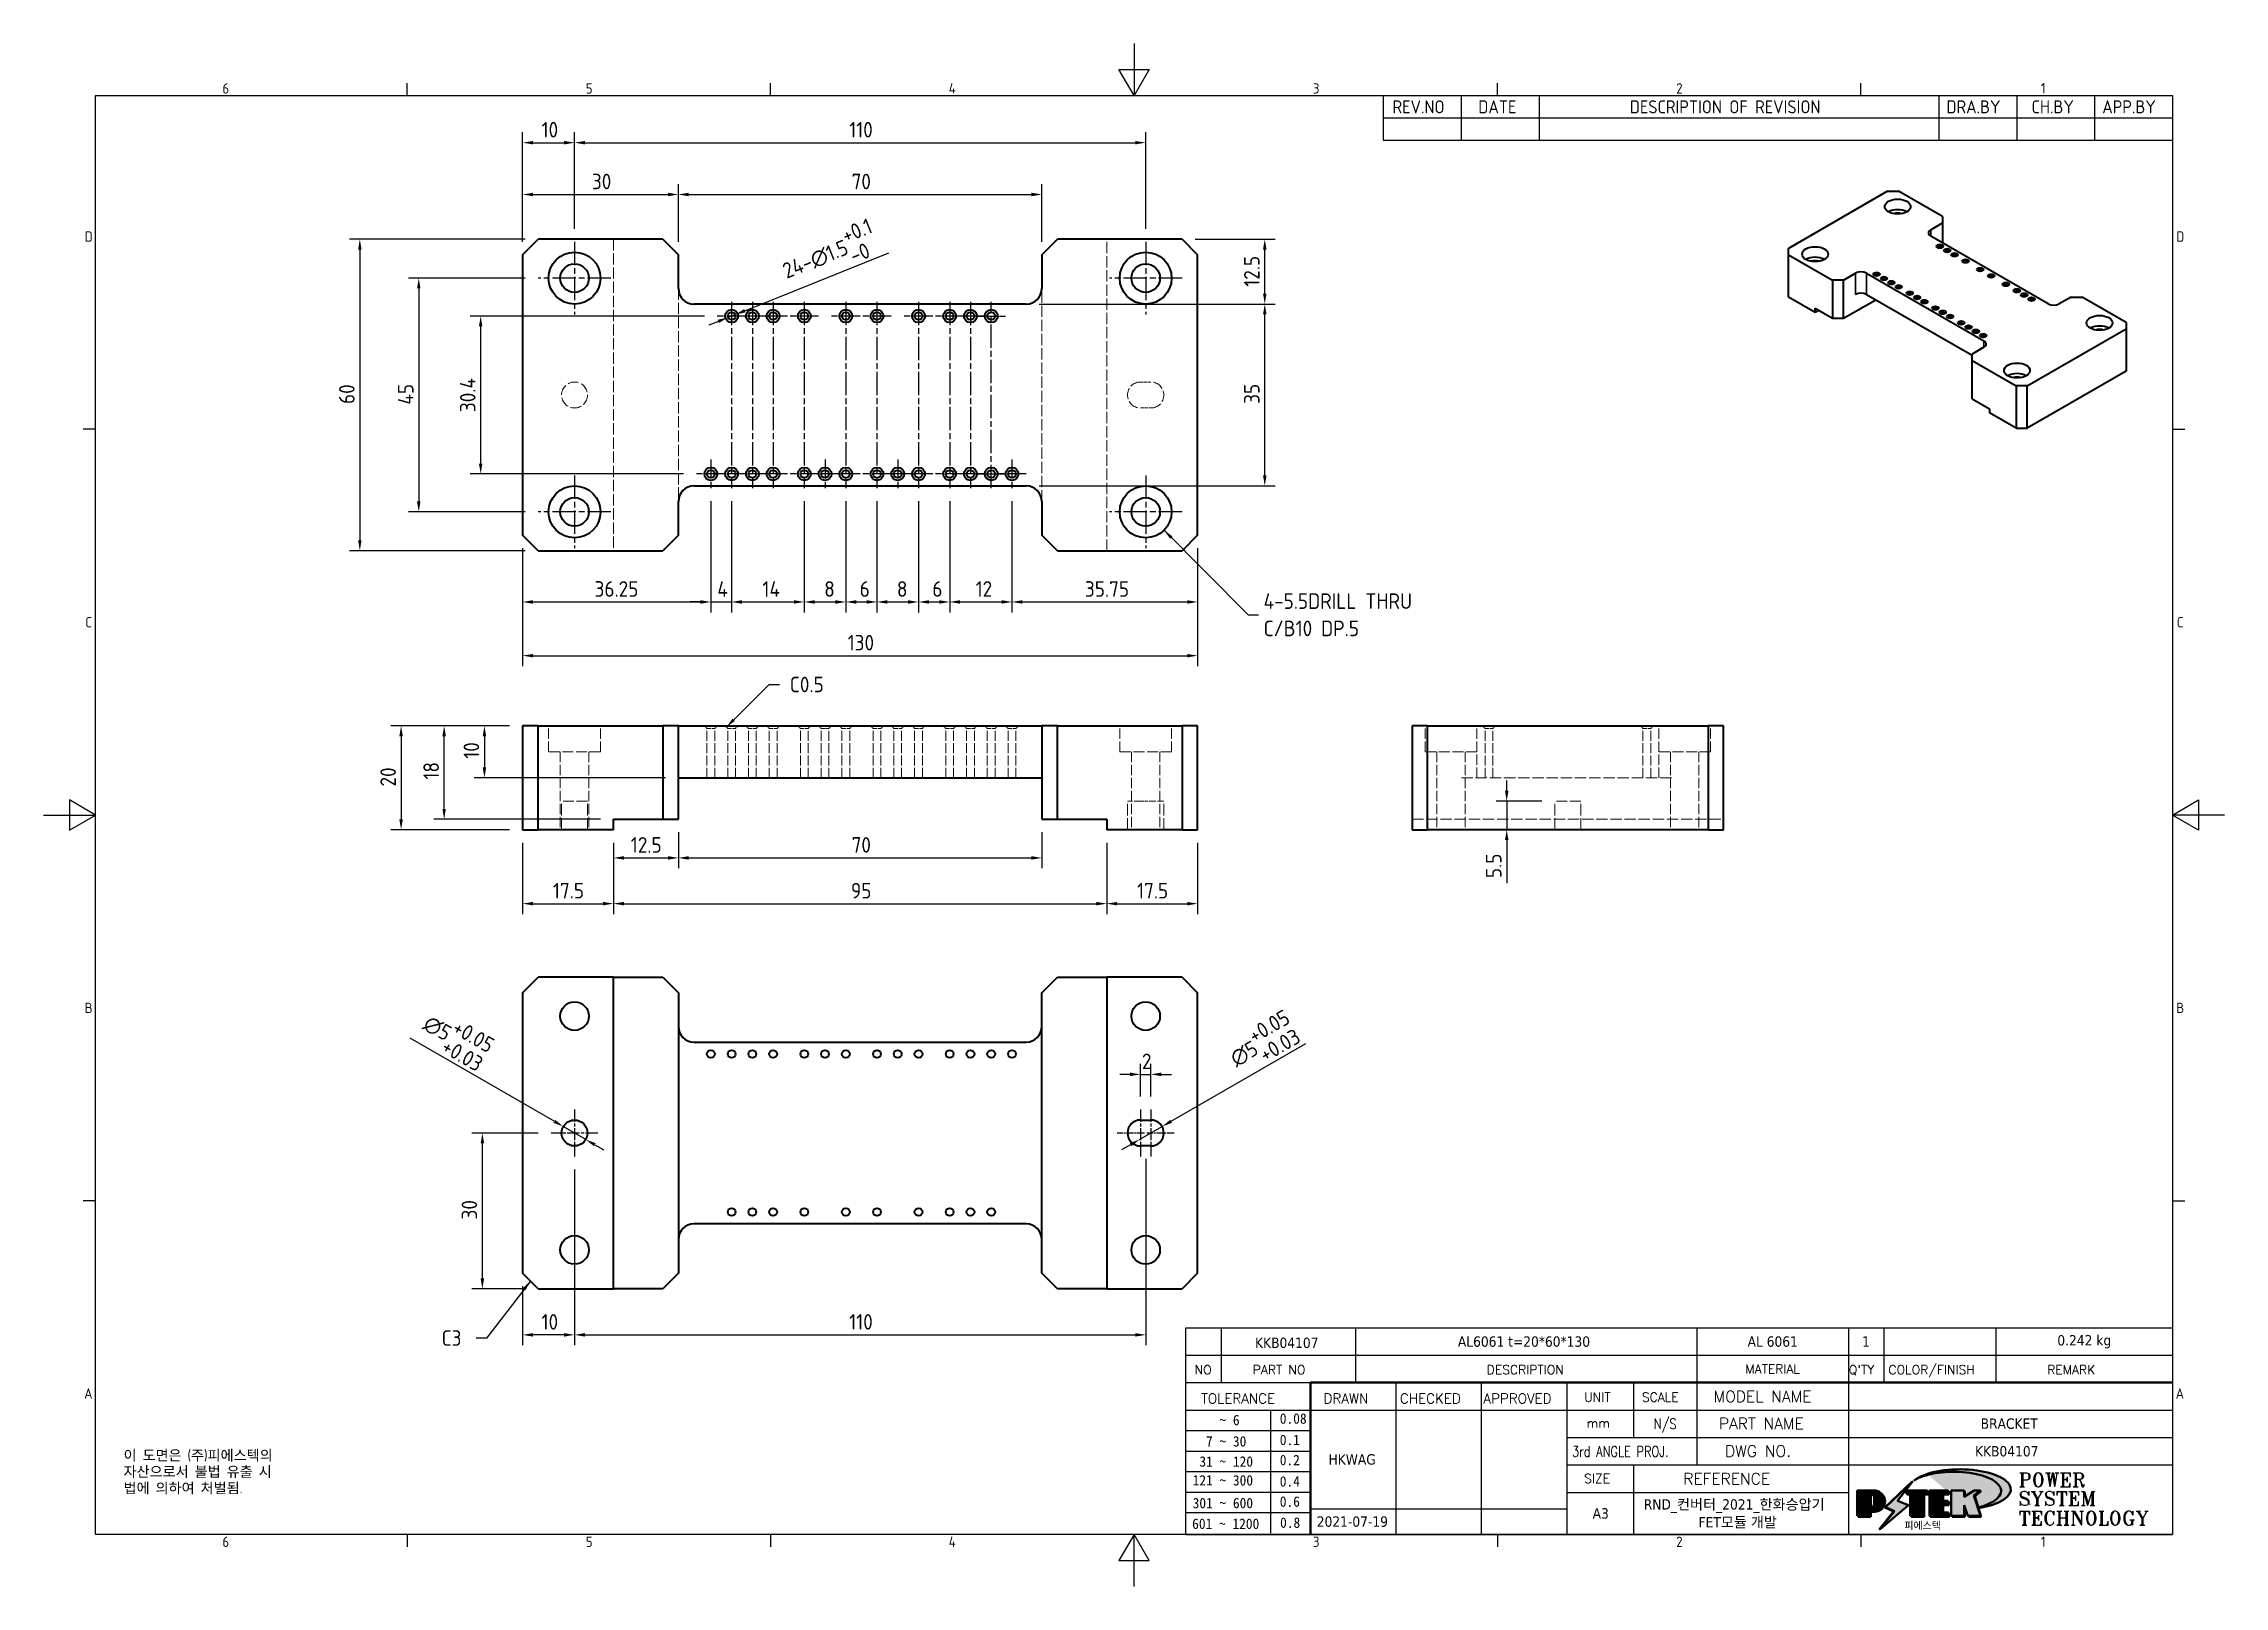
# Model space of a CAD drawing. Header units: millimetres. Extents: x 0 to 420, y 0 to 297.
import ezdxf
from ezdxf.enums import TextEntityAlignment as Align

# ---------------------------------------------------------------- set-up
doc = ezdxf.new("R2010")
doc.units = ezdxf.units.MM
doc.linetypes.add('CHAIN', pattern=[0.3543, 0.2362, -0.0295, 0.0591, -0.0295])
doc.linetypes.add('DASHED', pattern=[0.2067, 0.1654, -0.0413])
doc.layers.get('0').update_dxf_attribs({"color": 3, "lineweight": 25})
for name, color, linetype, lineweight in [('가려진 것(ISO)', 2, 'DASHED', 18), ('가시적인 것(ISO)', 3, 'Continuous', 40), ('가시적인 좁은 것(ISO)', 3, 'Continuous', 35), ('경계(ISO)', 7, 'Continuous', 25), ('기호(ISO)', 5, 'Continuous', 25), ('제목(ISO)', 5, 'Continuous', 50), ('중심 표식(ISO)', 1, 'Continuous', 25), ('중심선(ISO)', 1, 'Continuous', 25), ('치수(ISO)', 2, 'Continuous', 25), ('해치(ISO)', 7, 'Continuous', 18)]:
    doc.layers.add(name, color=color, linetype=linetype, lineweight=lineweight)
doc.styles.add('HAN_291', font='')
doc.styles.add('HAN_370', font='', dxfattribs={"width": 2})
doc.styles.add('ISO Proportiona M2B', font='isocp.shx')
doc.styles.add('RC_284', font='ROMANC.shx')
doc.styles.add('RC_287', font='ROMANC.shx')
doc.styles.add('RC_292', font='ROMANC.shx')
doc.styles.add('ROMANT_294', font='romant.shx')
doc.styles.add('문자 텍스트_PSTEK_POSCO', font='isocp.shx')
doc.styles.add('치수 텍스트_PSTEK_POSCO', font='isocp.shx')
doc.styles.add('텍스트 스타일198', font='tahoma.ttf')
doc.styles.add('텍스트 스타일333', font='ROMANC.shx', dxfattribs={"width": 0.8})
doc.styles.get('HAN_291').set_extended_font_data('GulimChe')
doc.styles.get('HAN_370').set_extended_font_data('GulimChe')
doc.dimstyles.new('치수_PSTEK_POSCO', dxfattribs={"dimtxt": 3, "dimasz": 2, "dimexe": 2, "dimexo": 2.5, "dimgap": 1, "dimtad": 1, "dimrnd": 1e-08, "dimdsep": 46, "dimtxsty": '치수 텍스트_PSTEK_POSCO', "dimcen": 0.09, "dimdle": 10, "dimclrd": 7, "dimclre": 7, "dimclrt": 2, "dimadec": 1, "dimazin": 2, "dimtfac": 1, "dimtmove": 0, "dimatfit": 3, "dimfxl": 0, "dimtolj": 1, "dimlwd": -1, "dimlwe": -1, "dimarcsym": 0})
doc.dimstyles.new('치수_PSTEK_POSCO$7', dxfattribs={"dimtxt": 3, "dimasz": 2, "dimexe": 2, "dimexo": 2.5, "dimgap": 1, "dimtad": 1, "dimrnd": 1e-08, "dimdsep": 46, "dimtxsty": '치수 텍스트_PSTEK_POSCO', "dimcen": 0.09, "dimdle": 10, "dimclrd": 7, "dimclre": 7, "dimclrt": 2, "dimadec": 1, "dimazin": 2, "dimtfac": 1, "dimtmove": 0, "dimatfit": 3, "dimfxl": 0, "dimtolj": 1, "dimlwd": -1, "dimlwe": -1, "dimarcsym": 0})

msp = doc.modelspace()

# ---------------------------------------------------------------- texts
at = {"layer": '기호(ISO)', "color": 2}
for s, insert, char_height, attachment_point, style in [('REV.NO', (259.787, 283.583), 2.5, 7, 'ISO Proportiona M2B'), ('DATE', (276.314, 283.583), 2.5, 7, 'ISO Proportiona M2B'), ('DESCRIPTION OF REVISION', (305.507, 283.583), 2.5, 7, 'ISO Proportiona M2B'), ('DRA.BY', (366.476, 283.583), 2.5, 7, 'ISO Proportiona M2B'), ('CH.BY', (382.864, 283.583), 2.5, 7, 'ISO Proportiona M2B'), ('APP.BY', (396.478, 283.583), 2.5, 7, 'ISO Proportiona M2B'), ('{C0.5}', (143.709, 173.627), 3, 4, '치수 텍스트_PSTEK_POSCO'), ('{C3}', (76.646, 47.809), 3, 4, '치수 텍스트_PSTEK_POSCO')]:
    msp.add_mtext(s, dxfattribs=dict(at, insert=insert, char_height=char_height, attachment_point=attachment_point, style=style))
at = {"layer": '기호(ISO)', "color": 2, "insert": (234.957, 187.047), "char_height": 3, "width": 35.35963, "attachment_point": 4, "line_spacing_factor": 1.05, "style": '치수 텍스트_PSTEK_POSCO'}
msp.add_mtext('{4-5.5DRILL THRU \\PC/B10 DP.5}', dxfattribs=at)
at = {"layer": '기호(ISO)', "color": 7, "insert": (15.395, 26.228), "char_height": 2, "width": 51.24014, "attachment_point": 1, "line_spacing_factor": 0.944221, "style": '문자 텍스트_PSTEK_POSCO'}
msp.add_mtext('{이 도면은 (주)피에스텍의\\P자산으로서 불법 유출 시 \\P법에 의하여 처벌됨.}', dxfattribs=at)

# ---------------------------------------------------------------- blocks, each defined once
blk = doc.blocks.new('경계 Default Border')
at = {"layer": '경계(ISO)'}
for p, q in [((70, 287), (70, 289.4)), ((140, 287), (140, 289.4)), ((280, 287), (280, 289.4)), ((350, 287), (350, 289.4)), ((10, 222.75), (7.6, 222.75)), ((410, 222.75), (412.4, 222.75)), ((10, 74.25), (7.6, 74.25)), ((410, 74.25), (412.4, 74.25)), ((70, 10), (70, 7.6)), ((140, 10), (140, 7.6)), ((280, 10), (280, 7.6)), ((350, 10), (350, 7.6))]:
    blk.add_line(p, q, dxfattribs=at)
at = {"layer": '경계(ISO)', "flags": 128}
for points in [[(210, 297), (210, 287), (207.11, 292), (212.89, 292), (210, 287)], [(10, 10), (10, 287), (410, 287), (410, 10), (10, 10)], [(0, 148.5), (10, 148.5), (5, 151.39), (5, 145.61), (10, 148.5)], [(420, 148.5), (410, 148.5), (415, 151.39), (415, 145.61), (410, 148.5)], [(210, 0), (210, 10), (207.11, 5), (212.89, 5), (210, 10)]]:
    blk.add_lwpolyline(points, dxfattribs=at)
at = {"layer": '경계(ISO)', "color": 2, "char_height": 2, "attachment_point": 7, "style": '문자 텍스트_PSTEK_POSCO'}
for s, insert in [('6', (34.43, 287.38)), ('5', (104.43, 287.38)), ('4', (174.32, 287.4)), ('3', (244.45, 287.38)), ('2', (314.42, 287.38)), ('1', (384.66, 287.4)), ('D', (7.92, 258.86)), ('D', (410.72, 258.86)), ('C', (8.03, 184.61)), ('C', (410.83, 184.61)), ('B', (7.92, 110.36)), ('B', (410.72, 110.36)), ('A', (7.81, 36.12)), ('A', (410.61, 36.12)), ('6', (34.43, 7.58)), ('5', (104.43, 7.58)), ('4', (174.32, 7.6)), ('3', (244.45, 7.58)), ('2', (314.42, 7.58)), ('1', (384.66, 7.6))]:
    blk.add_mtext(s, dxfattribs=dict(at, insert=insert))
blk = doc.blocks.new('제목 블록 PSTEK')
for color, points in [(252, [(317.22, 17.06), (322.03, 21.63), (322.28, 21.94), (317.05, 16.98), (318.75, 16.19), (316, 12.72), (316.34, 13), (318.92, 16.27)]), (5, [(321.62, 17.42), (319.53, 18.25), (322.45, 22.02), (317.22, 17.06), (318.92, 16.27), (316.17, 12.8)]), (1, [(324.48, 19.61), (325.24, 19.61), (325.24, 20.26), (321.23, 20.26), (321.23, 19.61), (321.98, 19.61), (321.98, 15.34), (324.48, 15.34)]), (252, [(321.98, 19.61), (321.4, 19.61), (321.4, 19.46), (321.98, 19.46)]), (252, [(324.66, 19.46), (325.42, 19.46), (325.42, 20.11), (325.24, 20.11), (325.24, 19.61), (324.48, 19.61), (324.48, 15.34), (322.16, 15.34), (322.16, 15.19), (324.66, 15.19)]), (1, [(329.23, 20.26), (325.66, 20.26), (325.66, 15.34), (329.36, 15.34), (329.36, 15.99), (328.11, 15.99), (328.11, 17.56), (329.23, 17.56), (329.23, 18.26), (328.11, 18.26), (328.11, 19.61), (329.23, 19.61)]), (252, [(328.29, 19.46), (329.41, 19.46), (329.41, 20.11), (329.23, 20.11), (329.23, 19.61), (328.11, 19.61), (328.11, 18.26), (328.29, 18.26)]), (252, [(328.29, 17.42), (329.41, 17.42), (329.41, 18.11), (329.23, 18.11), (329.23, 17.56), (328.11, 17.56), (328.11, 15.99), (328.29, 15.99)]), (1, [(332.33, 20.26), (329.86, 20.26), (329.86, 15.34), (332.33, 15.34), (332.33, 17.43), (333.07, 15.34), (335.49, 15.34), (334.25, 19.31), (335.44, 20.26), (334.31, 20.26), (332.33, 19)]), (252, [(332.51, 16.93), (332.33, 17.43), (332.33, 15.34), (330.04, 15.34), (330.04, 15.19), (332.51, 15.19)]), (252, [(332.51, 20.11), (332.33, 20.11), (332.33, 19), (332.51, 19.11)]), (252, [(335.62, 20.11), (335.25, 20.11), (334.25, 19.31), (335.49, 15.34), (333.2, 15.34), (333.25, 15.19), (335.66, 15.19), (334.43, 19.16)]), (252, [(329.54, 15.85), (329.36, 15.85), (329.36, 15.34), (325.83, 15.34), (325.83, 15.19), (329.54, 15.19)])]:
    blk.add_hatch(color=color).paths.add_polyline_path(points)
h = blk.add_hatch(color=1)
edge = h.paths.add_edge_path(flags=0)
edge.add_line((314.22, 19.61), (314.22, 17))
edge.add_line((314.22, 17), (314.35, 17))
edge.add_arc((314.35, 17.65), 0.651, 270, 360)
edge.add_line((315, 17.65), (315, 18.96))
edge.add_arc((314.35, 18.96), 0.651, 0, 90)
edge.add_line((314.35, 19.61), (314.22, 19.61))
edge = h.paths.add_edge_path()
edge.add_arc((314.98, 18.29), 1.97, 270, 450)
edge.add_line((314.98, 20.26), (311.77, 20.26))
edge.add_line((311.77, 20.26), (311.77, 15.34))
edge.add_line((311.77, 15.34), (314.22, 15.34))
edge.add_line((314.22, 15.34), (314.22, 16.32))
edge.add_line((314.22, 16.32), (314.98, 16.32))
h = blk.add_hatch(color=252)
edge = h.paths.add_edge_path()
edge.add_arc((314.98, 18.29), 1.97, 270, 406.8279)
edge.add_arc((315.16, 18.14), 1.97, -90, 53.561, ccw=False)
edge.add_line((315.16, 16.17), (314.4, 16.17))
edge.add_line((314.4, 16.17), (314.4, 15.19))
edge.add_line((314.4, 15.19), (311.94, 15.19))
edge.add_line((311.94, 15.19), (311.94, 15.34))
edge.add_line((311.94, 15.34), (314.22, 15.34))
edge.add_line((314.22, 15.34), (314.22, 16.32))
edge.add_line((314.22, 16.32), (314.98, 16.32))
h = blk.add_hatch(color=252)
edge = h.paths.add_edge_path()
edge.add_line((314.4, 19.46), (314.53, 19.46))
edge.add_arc((314.53, 18.81), 0.651, 60.4189, 90, ccw=False)
edge.add_arc((314.35, 18.96), 0.651, 39.9699, 90)
edge.add_line((314.35, 19.61), (314.22, 19.61))
edge.add_line((314.22, 19.61), (314.22, 17))
edge.add_line((314.22, 17), (314.35, 17))
edge.add_arc((314.35, 17.65), 0.651, 270, 274.6931)
edge.add_line((314.4, 17), (314.4, 19.46))
at = {"layer": '해치(ISO)', "true_color": 0x27d1fc}
h = blk.add_hatch(color=140, dxfattribs=at)
edge = h.paths.add_edge_path()
edge.add_ellipse((330.37, 20.16), major_axis=(9.1, 0), ratio=0.40699, start_angle=301.3098, end_angle=507.7437)
edge.add_ellipse((331.53, 20.46), major_axis=(-9.82, 0), ratio=0.39426, start_angle=111.5121, end_angle=334.4703, ccw=False)
edge.add_line((335.14, 16.86), (335.1, 16.99))
at = {"color": 180}
for p, q in [((182.48, 11.79), (182.48, 51.57)), ((182.48, 51.57), (372.48, 51.57)), ((189.27, 51.57), (189.27, 41.01)), ((215.22, 41.01), (215.22, 51.57)), ((280.88, 51.57), (280.88, 41.01)), ((310.09, 51.57), (310.09, 41.01)), ((316.9, 51.57), (316.9, 41.01)), ((338.46, 51.57), (338.46, 41.01)), ((372.48, 51.57), (372.48, 11.79)), ((182.48, 46.29), (372.48, 46.29)), ((182.48, 41.01), (206.45, 41.01)), ((222.94, 11.79), (222.94, 41.01)), ((239.43, 11.79), (239.43, 41.01)), ((255.92, 11.79), (255.92, 41.01)), ((268.69, 41.01), (268.69, 30.45)), ((280.88, 41.01), (280.88, 25.17)), ((310.09, 41.01), (310.09, 11.79)), ((182.48, 35.73), (206.45, 35.73)), ((198.86, 12.03), (198.86, 35.73)), ((206.45, 35.73), (372.48, 35.73)), ((182.48, 31.78), (206.45, 31.78)), ((255.92, 30.45), (372.48, 30.45)), ((182.48, 27.83), (206.45, 27.83)), ((182.48, 23.88), (206.45, 23.88)), ((255.92, 25.17), (372.48, 25.17)), ((268.69, 25.17), (268.69, 11.79)), ((182.48, 19.93), (206.45, 19.93)), ((255.92, 19.89), (310.09, 19.89)), ((182.48, 15.98), (206.45, 15.98)), ((206.45, 16.74), (255.92, 16.74)), ((182.48, 11.79), (372.48, 11.79))]:
    blk.add_line(p, q, dxfattribs=at)
at = {"color": 7, "lineweight": 50}
for p, q in [((206.45, 11.79), (206.45, 41.01)), ((206.45, 41.01), (372.48, 41.01))]:
    blk.add_line(p, q, dxfattribs=at)
at = {"color": 7}
for p, q in [((322.28, 21.94), (317.05, 16.98)), ((322.45, 22.02), (317.22, 17.06)), ((317.22, 17.06), (322.03, 21.63)), ((319.53, 18.25), (322.45, 22.02)), ((322.03, 21.63), (322.28, 21.94)), ((314.98, 20.26), (311.77, 20.26)), ((311.77, 20.26), (311.77, 15.34)), ((314.98, 20.26), (311.77, 20.26)), ((311.77, 20.26), (311.77, 15.34)), ((314.22, 17), (314.22, 19.61)), ((314.22, 19.61), (314.35, 19.61)), ((314.35, 19.61), (314.22, 19.61)), ((314.22, 19.61), (314.22, 17)), ((314.22, 17), (314.22, 19.61)), ((314.22, 19.61), (314.35, 19.61)), ((314.35, 17), (314.22, 17)), ((314.22, 17), (314.35, 17)), ((314.35, 17), (314.22, 17)), ((314.4, 19.46), (314.53, 19.46)), ((314.4, 17), (314.4, 19.46)), ((315, 18.96), (315, 17.65)), ((315, 18.96), (315, 17.65)), ((316.17, 12.8), (321.62, 17.42)), ((317.05, 16.98), (318.75, 16.19)), ((318.92, 16.27), (317.22, 17.06)), ((317.22, 17.06), (318.92, 16.27)), ((321.62, 17.42), (319.53, 18.25)), ((325.24, 20.26), (321.23, 20.26)), ((321.23, 20.26), (321.23, 19.61)), ((325.24, 20.26), (321.23, 20.26)), ((321.23, 20.26), (321.23, 19.61)), ((321.23, 19.61), (321.98, 19.61)), ((321.23, 19.61), (321.98, 19.61)), ((321.4, 19.61), (321.4, 19.46)), ((321.98, 19.61), (321.4, 19.61)), ((321.4, 19.46), (321.98, 19.46)), ((321.98, 19.61), (321.98, 15.34)), ((321.98, 19.46), (321.98, 19.61)), ((321.98, 19.61), (321.98, 15.34)), ((324.48, 19.61), (325.24, 19.61)), ((324.48, 15.34), (324.48, 19.61)), ((325.24, 19.61), (324.48, 19.61)), ((324.48, 19.61), (324.48, 15.34)), ((324.48, 19.61), (325.24, 19.61)), ((324.48, 15.34), (324.48, 19.61)), ((324.66, 19.46), (325.42, 19.46)), ((324.66, 15.19), (324.66, 19.46)), ((325.24, 19.61), (325.24, 20.26)), ((325.24, 19.61), (325.24, 20.26)), ((325.42, 20.11), (325.24, 20.11)), ((325.24, 20.11), (325.24, 19.61)), ((325.42, 19.46), (325.42, 20.11)), ((329.23, 20.26), (325.66, 20.26)), ((325.66, 20.26), (325.66, 15.34)), ((325.66, 20.26), (325.66, 15.34)), ((329.23, 20.26), (325.66, 20.26)), ((328.11, 18.26), (328.11, 19.61)), ((328.11, 19.61), (329.23, 19.61)), ((329.23, 19.61), (328.11, 19.61)), ((328.11, 19.61), (328.11, 18.26)), ((328.11, 18.26), (328.11, 19.61)), ((328.11, 19.61), (329.23, 19.61)), ((329.23, 18.26), (328.11, 18.26)), ((328.11, 18.26), (328.29, 18.26)), ((329.23, 18.26), (328.11, 18.26)), ((328.11, 17.56), (329.23, 17.56)), ((328.11, 15.99), (328.11, 17.56)), ((329.23, 17.56), (328.11, 17.56)), ((328.11, 17.56), (328.11, 15.99)), ((328.11, 17.56), (329.23, 17.56)), ((328.11, 15.99), (328.11, 17.56)), ((328.29, 18.26), (328.29, 19.46)), ((328.29, 19.46), (329.41, 19.46)), ((328.29, 15.99), (328.29, 17.42)), ((328.29, 17.42), (329.41, 17.42)), ((329.23, 19.61), (329.23, 20.26)), ((329.23, 19.61), (329.23, 20.26)), ((329.41, 20.11), (329.23, 20.11)), ((329.23, 20.11), (329.23, 19.61)), ((329.23, 17.56), (329.23, 18.26)), ((329.23, 17.56), (329.23, 18.26)), ((329.41, 18.11), (329.23, 18.11)), ((329.23, 18.11), (329.23, 17.56)), ((329.41, 19.46), (329.41, 20.11)), ((329.41, 17.42), (329.41, 18.11)), ((332.33, 20.26), (329.86, 20.26)), ((329.86, 20.26), (329.86, 15.34)), ((329.86, 20.26), (329.86, 15.34)), ((332.33, 20.26), (329.86, 20.26)), ((334.31, 20.26), (332.33, 19)), ((332.33, 19), (332.33, 20.26)), ((334.31, 20.26), (332.33, 19)), ((332.33, 19), (332.33, 20.26)), ((332.51, 20.11), (332.33, 20.11)), ((332.33, 20.11), (332.33, 19)), ((332.33, 19), (332.51, 19.11)), ((332.33, 17.43), (333.07, 15.34)), ((332.33, 15.34), (332.33, 17.43)), ((332.51, 16.93), (332.33, 17.43)), ((332.33, 17.43), (332.33, 15.34)), ((332.33, 17.43), (333.07, 15.34)), ((332.33, 15.34), (332.33, 17.43)), ((332.51, 19.11), (332.51, 20.11)), ((332.51, 15.19), (332.51, 16.93)), ((334.25, 19.31), (335.44, 20.26)), ((334.25, 19.31), (335.44, 20.26)), ((335.25, 20.11), (334.25, 19.31)), ((335.49, 15.34), (334.25, 19.31)), ((334.25, 19.31), (335.49, 15.34)), ((335.49, 15.34), (334.25, 19.31)), ((335.44, 20.26), (334.31, 20.26)), ((335.44, 20.26), (334.31, 20.26)), ((334.43, 19.16), (335.62, 20.11)), ((335.66, 15.19), (334.43, 19.16)), ((335.62, 20.11), (335.25, 20.11)), ((345.04, 17.5), (344.99, 17.69)), ((311.77, 15.34), (314.22, 15.34)), ((311.77, 15.34), (314.22, 15.34)), ((314.22, 15.34), (311.94, 15.34)), ((311.94, 15.34), (311.94, 15.19)), ((311.94, 15.19), (314.4, 15.19)), ((314.22, 16.32), (314.98, 16.32)), ((314.22, 15.34), (314.22, 16.32)), ((314.98, 16.32), (314.22, 16.32)), ((314.22, 16.32), (314.22, 15.34)), ((314.22, 16.32), (314.98, 16.32)), ((314.22, 15.34), (314.22, 16.32)), ((314.4, 16.17), (315.16, 16.17)), ((314.4, 15.19), (314.4, 16.17)), ((318.75, 16.19), (316, 12.72)), ((316, 12.72), (316.34, 13)), ((318.92, 16.27), (316.17, 12.8)), ((316.34, 13), (318.92, 16.27)), ((321.98, 15.34), (324.48, 15.34)), ((321.98, 15.34), (324.48, 15.34)), ((324.48, 15.34), (322.16, 15.34)), ((322.16, 15.34), (322.16, 15.19)), ((322.16, 15.19), (324.66, 15.19)), ((325.66, 15.34), (329.36, 15.34)), ((325.66, 15.34), (329.36, 15.34)), ((329.36, 15.34), (325.83, 15.34)), ((325.83, 15.34), (325.83, 15.19)), ((325.83, 15.19), (329.54, 15.19)), ((329.36, 15.99), (328.11, 15.99)), ((328.11, 15.99), (328.29, 15.99)), ((329.36, 15.99), (328.11, 15.99)), ((329.36, 15.34), (329.36, 15.99)), ((329.36, 15.34), (329.36, 15.99)), ((329.54, 15.85), (329.36, 15.85)), ((329.36, 15.85), (329.36, 15.34)), ((329.54, 15.19), (329.54, 15.85)), ((329.86, 15.34), (332.33, 15.34)), ((329.86, 15.34), (332.33, 15.34)), ((332.33, 15.34), (330.04, 15.34)), ((330.04, 15.34), (330.04, 15.19)), ((330.04, 15.19), (332.51, 15.19)), ((333.07, 15.34), (335.49, 15.34)), ((333.07, 15.34), (335.49, 15.34)), ((335.49, 15.34), (333.2, 15.34)), ((333.2, 15.34), (333.25, 15.19)), ((333.25, 15.19), (335.66, 15.19))]:
    blk.add_line(p, q, dxfattribs=at)
at = {"color": 5}
for p, q in [((322.45, 22.02), (317.22, 17.06)), ((319.53, 18.25), (322.45, 22.02)), ((316.17, 12.8), (321.62, 17.42)), ((317.22, 17.06), (318.92, 16.27)), ((321.62, 17.42), (319.53, 18.25)), ((318.92, 16.27), (316.17, 12.8))]:
    blk.add_line(p, q, dxfattribs=at)
at = {"color": 1}
for p, q in [((314.98, 20.26), (311.77, 20.26)), ((311.77, 20.26), (311.77, 15.34)), ((314.22, 17), (314.22, 19.61)), ((314.22, 19.61), (314.35, 19.61)), ((314.35, 17), (314.22, 17)), ((315, 18.96), (315, 17.65)), ((325.24, 20.26), (321.23, 20.26)), ((321.23, 20.26), (321.23, 19.61)), ((321.23, 19.61), (321.98, 19.61)), ((321.98, 19.61), (321.98, 15.34)), ((324.48, 19.61), (325.24, 19.61)), ((324.48, 15.34), (324.48, 19.61)), ((325.24, 19.61), (325.24, 20.26)), ((329.23, 20.26), (325.66, 20.26)), ((325.66, 20.26), (325.66, 15.34)), ((328.11, 18.26), (328.11, 19.61)), ((328.11, 19.61), (329.23, 19.61)), ((329.23, 18.26), (328.11, 18.26)), ((328.11, 17.56), (329.23, 17.56)), ((328.11, 15.99), (328.11, 17.56)), ((329.23, 19.61), (329.23, 20.26)), ((329.23, 17.56), (329.23, 18.26)), ((332.33, 20.26), (329.86, 20.26)), ((329.86, 20.26), (329.86, 15.34)), ((334.31, 20.26), (332.33, 19)), ((332.33, 19), (332.33, 20.26)), ((332.33, 17.43), (333.07, 15.34)), ((332.33, 15.34), (332.33, 17.43)), ((334.25, 19.31), (335.44, 20.26)), ((335.49, 15.34), (334.25, 19.31)), ((335.44, 20.26), (334.31, 20.26)), ((311.77, 15.34), (314.22, 15.34)), ((314.22, 16.32), (314.98, 16.32)), ((314.22, 15.34), (314.22, 16.32)), ((321.98, 15.34), (324.48, 15.34)), ((325.66, 15.34), (329.36, 15.34)), ((329.36, 15.99), (328.11, 15.99)), ((329.36, 15.34), (329.36, 15.99)), ((329.86, 15.34), (332.33, 15.34)), ((333.07, 15.34), (335.49, 15.34))]:
    blk.add_line(p, q, dxfattribs=at)
at = {"color": 7}
for centre, radius, start, end in [((314.35, 18.96), 0.651, 0, 90), ((314.35, 18.96), 0.651, 39.9699, 90), ((314.35, 18.96), 0.651, 0, 90), ((314.35, 17.65), 0.651, 270, 0), ((314.35, 17.65), 0.651, 270, 0), ((314.35, 17.65), 0.651, 270, 274.6931), ((314.53, 18.81), 0.651, 60.4189, 90), ((314.98, 18.29), 1.97, 270, 90), ((314.98, 18.29), 1.97, 270, 90), ((314.98, 18.29), 1.97, 270, 46.8279), ((315.16, 18.14), 1.97, 270, 53.561)]:
    blk.add_arc(centre, radius, start, end, dxfattribs=at)
at = {"color": 1}
for centre, radius, start, end in [((314.35, 18.96), 0.651, 0, 90), ((314.35, 17.65), 0.651, 270, 0), ((314.98, 18.29), 1.97, 270, 90)]:
    blk.add_arc(centre, radius, start, end, dxfattribs=at)
at = {"layer": '제목(ISO)', "lineweight": 18}
blk.add_line((182.48, 35.73), (182.48, 11.79), dxfattribs=at)
at = {"layer": '제목(ISO)'}
for p, q in [((322.28, 21.94), (317.05, 16.98)), ((322.45, 22.02), (317.22, 17.06)), ((317.22, 17.06), (322.03, 21.63)), ((319.53, 18.25), (322.45, 22.02)), ((322.03, 21.63), (322.28, 21.94)), ((314.98, 20.26), (311.77, 20.26)), ((311.77, 20.26), (311.77, 15.34)), ((314.22, 17), (314.22, 19.61)), ((314.22, 19.61), (314.35, 19.61)), ((314.35, 19.61), (314.22, 19.61)), ((314.22, 19.61), (314.22, 17)), ((314.35, 17), (314.22, 17)), ((314.22, 17), (314.35, 17)), ((314.4, 19.46), (314.53, 19.46)), ((314.4, 17), (314.4, 19.46)), ((315, 18.96), (315, 17.65)), ((316.17, 12.8), (321.62, 17.42)), ((317.05, 16.98), (318.75, 16.19)), ((317.22, 17.06), (318.92, 16.27)), ((318.92, 16.27), (317.22, 17.06)), ((321.62, 17.42), (319.53, 18.25)), ((325.24, 20.26), (321.23, 20.26)), ((321.23, 20.26), (321.23, 19.61)), ((321.23, 19.61), (321.98, 19.61)), ((321.98, 19.61), (321.4, 19.61)), ((321.4, 19.61), (321.4, 19.46)), ((321.4, 19.46), (321.98, 19.46)), ((321.98, 19.61), (321.98, 15.34)), ((321.98, 19.46), (321.98, 19.61)), ((324.48, 19.61), (325.24, 19.61)), ((324.48, 15.34), (324.48, 19.61)), ((325.24, 19.61), (324.48, 19.61)), ((324.48, 19.61), (324.48, 15.34)), ((324.66, 19.46), (325.42, 19.46)), ((324.66, 15.19), (324.66, 19.46)), ((325.24, 19.61), (325.24, 20.26)), ((325.42, 20.11), (325.24, 20.11)), ((325.24, 20.11), (325.24, 19.61)), ((325.42, 19.46), (325.42, 20.11)), ((329.23, 20.26), (325.66, 20.26)), ((325.66, 20.26), (325.66, 15.34)), ((328.11, 18.26), (328.11, 19.61)), ((328.11, 19.61), (329.23, 19.61)), ((329.23, 19.61), (328.11, 19.61)), ((328.11, 19.61), (328.11, 18.26)), ((329.23, 18.26), (328.11, 18.26)), ((328.11, 18.26), (328.29, 18.26)), ((328.11, 15.99), (328.11, 17.56)), ((328.11, 17.56), (329.23, 17.56)), ((329.23, 17.56), (328.11, 17.56)), ((328.11, 17.56), (328.11, 15.99)), ((328.29, 19.46), (329.41, 19.46)), ((328.29, 18.26), (328.29, 19.46)), ((328.29, 17.42), (329.41, 17.42)), ((328.29, 15.99), (328.29, 17.42)), ((329.23, 19.61), (329.23, 20.26)), ((329.41, 20.11), (329.23, 20.11)), ((329.23, 20.11), (329.23, 19.61)), ((329.23, 17.56), (329.23, 18.26)), ((329.41, 18.11), (329.23, 18.11)), ((329.23, 18.11), (329.23, 17.56)), ((329.41, 19.46), (329.41, 20.11)), ((329.41, 17.42), (329.41, 18.11)), ((332.33, 20.26), (329.86, 20.26)), ((329.86, 20.26), (329.86, 15.34)), ((334.31, 20.26), (332.33, 19)), ((332.33, 19), (332.33, 20.26)), ((332.51, 20.11), (332.33, 20.11)), ((332.33, 20.11), (332.33, 19)), ((332.33, 19), (332.51, 19.11)), ((332.33, 15.34), (332.33, 17.43)), ((332.33, 17.43), (333.07, 15.34)), ((332.51, 16.93), (332.33, 17.43)), ((332.33, 17.43), (332.33, 15.34)), ((332.51, 19.11), (332.51, 20.11)), ((332.51, 15.19), (332.51, 16.93)), ((334.25, 19.31), (335.44, 20.26)), ((335.25, 20.11), (334.25, 19.31)), ((335.49, 15.34), (334.25, 19.31)), ((334.25, 19.31), (335.49, 15.34)), ((335.44, 20.26), (334.31, 20.26)), ((334.43, 19.16), (335.62, 20.11)), ((335.66, 15.19), (334.43, 19.16)), ((335.62, 20.11), (335.25, 20.11)), ((311.77, 15.34), (314.22, 15.34)), ((314.22, 15.34), (311.94, 15.34)), ((311.94, 15.34), (311.94, 15.19)), ((311.94, 15.19), (314.4, 15.19)), ((314.22, 15.34), (314.22, 16.32)), ((314.22, 16.32), (314.98, 16.32)), ((314.98, 16.32), (314.22, 16.32)), ((314.22, 16.32), (314.22, 15.34)), ((314.4, 15.19), (314.4, 16.17)), ((314.4, 16.17), (315.16, 16.17)), ((318.75, 16.19), (316, 12.72)), ((316, 12.72), (316.34, 13)), ((318.92, 16.27), (316.17, 12.8)), ((316.34, 13), (318.92, 16.27)), ((321.98, 15.34), (324.48, 15.34)), ((324.48, 15.34), (322.16, 15.34)), ((322.16, 15.34), (322.16, 15.19)), ((322.16, 15.19), (324.66, 15.19)), ((325.66, 15.34), (329.36, 15.34)), ((329.36, 15.34), (325.83, 15.34)), ((325.83, 15.34), (325.83, 15.19)), ((325.83, 15.19), (329.54, 15.19)), ((329.36, 15.99), (328.11, 15.99)), ((328.11, 15.99), (328.29, 15.99)), ((329.36, 15.34), (329.36, 15.99)), ((329.54, 15.85), (329.36, 15.85)), ((329.36, 15.85), (329.36, 15.34)), ((329.54, 15.19), (329.54, 15.85)), ((329.86, 15.34), (332.33, 15.34)), ((332.33, 15.34), (330.04, 15.34)), ((330.04, 15.34), (330.04, 15.19)), ((330.04, 15.19), (332.51, 15.19)), ((333.07, 15.34), (335.49, 15.34)), ((335.49, 15.34), (333.2, 15.34)), ((333.2, 15.34), (333.25, 15.19)), ((333.25, 15.19), (335.66, 15.19))]:
    blk.add_line(p, q, dxfattribs=at)
at = {"layer": '제목(ISO)', "color": 4}
blk.add_line((335.14, 16.86), (335.1, 16.99), dxfattribs=at)
at = {"layer": '제목(ISO)'}
for centre, radius, start, end in [((314.35, 18.96), 0.651, 0, 90), ((314.35, 18.96), 0.651, 39.9699, 90), ((314.35, 17.65), 0.651, 270, 0), ((314.35, 17.65), 0.651, 270, 274.6931), ((314.53, 18.81), 0.651, 60.4189, 90), ((314.98, 18.29), 1.97, 46.8279, 90), ((314.98, 18.29), 1.97, 270, 46.8279), ((314.98, 18.29), 1.97, 270, 46.8279), ((315.16, 18.14), 1.97, 270, 53.561)]:
    blk.add_arc(centre, radius, start, end, dxfattribs=at)
at = {"layer": '제목(ISO)', "color": 4}
for centre, major_axis, ratio, start_param, end_param in [((331.53, 20.46), (9.82, 0), 0.39426, 5.087845, 8.9792), ((330.37, 20.16), (9.1, 0), 0.40699, 5.258849, 8.861799)]:
    blk.add_ellipse(centre, major_axis=major_axis, ratio=ratio, start_param=start_param, end_param=end_param, dxfattribs=at)
at = {"color": 2}
for s, height, style, p in [('NO', 1.742, 'RC_284', (184.14, 42.62)), ('PART NO', 1.742, 'RC_284', (195.34, 42.62)), ('DESCRIPTION', 1.7424, 'RC_284', (240.4, 42.62)), ("Q'TY", 1.742, 'RC_284', (310.14, 42.62)), ('COLOR/FINISH', 1.7424, 'RC_284', (317.77, 42.62)), ('REMARK', 1.742, 'RC_284', (348.35, 42.62)), (' TOLERANCE', 1.9, 'RC_287', (184.09, 37.01)), ('DRAWN', 1.9, 'RC_287', (208.98, 37.01)), ('CHECKED', 1.9, 'RC_287', (223.69, 37.01)), ('APPROVED', 1.9, 'RC_287', (239.78, 37.01)), ('UNIT', 1.742, 'RC_284', (259.17, 37.34)), ('SCALE', 1.742, 'RC_284', (270.29, 37.34)), ('MODEL NAME', 2.178, 'RC_292', (284.1, 37.25)), ('    ~ 6', 2, 'HAN_291', (183.77, 32.82)), ('0.08', 2, 'HAN_291', (200.55, 33.1)), ('PART NAME', 2.178, 'RC_292', (285.14, 32.03)), ('  7 ~ 30', 2, 'HAN_291', (183.77, 28.71)), ('0.1', 2, 'HAN_291', (200.55, 28.99)), ('mm', 1.742, 'RC_284', (259.65, 32.35)), (' 31 ~ 120', 2, 'HAN_291', (183.77, 24.83)), ('0.2', 2, 'HAN_291', (200.55, 25.11)), (' DWG NO.', 2.178, 'RC_292', (284.81, 26.75)), ('121 ~ 300', 2, 'HAN_291', (183.77, 21.21)), ('0.4', 2, 'HAN_291', (200.55, 21)), ('SIZE', 1.742, 'RC_284', (259.17, 21.69)), ('REFERENCE', 2.178, 'RC_292', (278.27, 21.43)), ('301 ~ 600', 2, 'HAN_291', (183.77, 16.83)), ('0.6', 2, 'HAN_291', (200.55, 17.12)), ('601 ~ 1200', 2, 'HAN_291', (183.68, 12.85)), ('0.8', 2, 'HAN_291', (200.61, 13.06))]:
    blk.add_text(s, height=height, dxfattribs=dict(at, style=style)).set_placement(p)
at = {"color": 2, "style": 'RC_284'}
blk.add_text('MATERIAL', height=1.742, dxfattribs=at).set_placement((295.48, 43.65), align=Align.MIDDLE_CENTER)
at = {"color": 7, "style": '텍스트 스타일333', "width": 0.8}
blk.add_text('N/S', height=2, dxfattribs=at).set_placement((274.78, 33.09), align=Align.MIDDLE_CENTER)
at = {"color": 2, "style": '텍스트 스타일333', "width": 0.8}
blk.add_text('3rd ANGLE PROJ.', height=2, dxfattribs=at).set_placement((256.84, 26.76))
at = {"color": 7, "style": 'ROMANT_294'}
for s, p in [('POWER', (342.83, 20.97)), ('SYSTEM', (342.83, 17.33)), ('TECHNOLOGY', (342.83, 13.57))]:
    blk.add_text(s, height=2.7, dxfattribs=at).set_placement(p)
at = {"color": 7, "insert": (320.85, 14.21), "char_height": 1.4, "attachment_point": 1, "line_spacing_factor": 0.332, "style": 'HAN_370'}
blk.add_mtext('\\fHY견고딕|b0|i0;\\H1.4000;피에스텍', dxfattribs=at)
at = {"layer": '제목(ISO)', "color": 7, "style": '텍스트 스타일198'}
for tag, p in [('질량\\P3;_001', (350.3, 48.16)), ('부품_번호_001', (195.78, 47.68)), ('설명_001', (234.85, 47.92)), ('재질_001', (290.65, 47.93)), ("3._Q'TY_001", (312.71, 47.92)), ('제목_001', (335.53, 32.12)), ('설계자_001', (209.94, 25.23)), ('부품_번호_001', (334.44, 26.81)), ('시트_크기_001', (260.81, 14.84)), ('프로젝트_001', (270.65, 16.57)), ('작성_날짜_001', (207.67, 13.27)), ('프로젝트_002', (281.2, 13.14))]:
    blk.add_attdef(tag, p, '', height=2, dxfattribs=at)
for tag, p in [('4._COLOR', (327.68, 48.93)), ('1._MODEL_NAME', (341.23, 38.37)), ('점검자', (231.18, 26.23)), ('엔지니어링_승인자', (247.67, 26.23)), ('점검_날짜', (231.18, 14.27)), ('엔지니어링_승인_날짜', (247.67, 14.27))]:
    blk.add_attdef(tag, text='', height=2, dxfattribs=at).set_placement(p, align=Align.MIDDLE_CENTER)
blk = doc.blocks.new('*D21')
at = {"layer": 'Defpoints', "color": 0, "transparency": 16777216}
for p in [(84.18, 244.56), (129.75, 244.56), (125.75, 214.16)]:
    blk.add_point(p, dxfattribs=at)
at = {"layer": '치수(ISO)', "color": 7, "transparency": 16777216}
for p, q in [((127.25, 244.56), (82.18, 244.56)), ((84.18, 216.16), (84.18, 242.56)), ((123.25, 214.16), (82.18, 214.16))]:
    blk.add_line(p, q, dxfattribs=at)
for points in [[(83.84, 242.56), (84.51, 242.56), (84.18, 244.56)], [(83.84, 216.16), (84.51, 216.16), (84.18, 214.16)]]:
    blk.add_solid(points, dxfattribs=at)
at = {"layer": '치수(ISO)', "color": 2, "transparency": 16777216, "insert": (81.68, 226.06), "char_height": 3, "attachment_point": 4, "rotation": 90, "style": '치수 텍스트_PSTEK_POSCO'}
blk.add_mtext('\\A1;30.4', dxfattribs=at)
blk = doc.blocks.new('*D22')
at = {"layer": 'Defpoints', "color": 0, "transparency": 16777216}
for p in [(95.25, 251.86), (72.25, 206.86), (95.25, 206.86)]:
    blk.add_point(p, dxfattribs=at)
at = {"layer": '치수(ISO)', "color": 7, "transparency": 16777216}
for p, q in [((92.75, 251.86), (70.25, 251.86)), ((72.25, 249.86), (72.25, 208.86)), ((92.75, 206.86), (70.25, 206.86))]:
    blk.add_line(p, q, dxfattribs=at)
for points in [[(71.92, 249.86), (72.58, 249.86), (72.25, 251.86)], [(71.92, 208.86), (72.58, 208.86), (72.25, 206.86)]]:
    blk.add_solid(points, dxfattribs=at)
at = {"layer": '치수(ISO)', "color": 2, "transparency": 16777216, "insert": (69.75, 227.5), "char_height": 3, "attachment_point": 4, "rotation": 90, "style": '치수 텍스트_PSTEK_POSCO'}
blk.add_mtext('\\A1;45', dxfattribs=at)
blk = doc.blocks.new('*D23')
at = {"layer": 'Defpoints', "color": 0, "transparency": 16777216}
for p in [(95.25, 259.36), (60.9, 199.36), (95.25, 199.36)]:
    blk.add_point(p, dxfattribs=at)
at = {"layer": '치수(ISO)', "color": 7, "transparency": 16777216}
for p, q in [((92.75, 259.36), (58.9, 259.36)), ((60.9, 257.36), (60.9, 201.36)), ((92.75, 199.36), (58.9, 199.36))]:
    blk.add_line(p, q, dxfattribs=at)
for points in [[(60.57, 257.36), (61.23, 257.36), (60.9, 259.36)], [(60.57, 201.36), (61.23, 201.36), (60.9, 199.36)]]:
    blk.add_solid(points, dxfattribs=at)
at = {"layer": '치수(ISO)', "color": 2, "transparency": 16777216, "insert": (58.4, 227.62), "char_height": 3, "attachment_point": 4, "rotation": 90, "style": '치수 텍스트_PSTEK_POSCO'}
blk.add_mtext('\\A1;60', dxfattribs=at)
blk = doc.blocks.new('*D24')
at = {"layer": 'Defpoints', "color": 0, "transparency": 16777216}
for p in [(189.25, 246.86), (235.19, 246.86), (189.25, 211.86)]:
    blk.add_point(p, dxfattribs=at)
at = {"layer": '치수(ISO)', "color": 7, "transparency": 16777216}
for p, q in [((191.75, 246.86), (237.19, 246.86)), ((235.19, 213.86), (235.19, 244.86)), ((191.75, 211.86), (237.19, 211.86))]:
    blk.add_line(p, q, dxfattribs=at)
for points in [[(234.85, 244.86), (235.52, 244.86), (235.19, 246.86)], [(234.85, 213.86), (235.52, 213.86), (235.19, 211.86)]]:
    blk.add_solid(points, dxfattribs=at)
at = {"layer": '치수(ISO)', "color": 2, "transparency": 16777216, "insert": (232.69, 227.65), "char_height": 3, "attachment_point": 4, "rotation": 90, "style": '치수 텍스트_PSTEK_POSCO'}
blk.add_mtext('\\A1;35', dxfattribs=at)
blk = doc.blocks.new('*D25')
at = {"layer": 'Defpoints', "color": 0, "transparency": 16777216}
for p in [(219.25, 259.36), (235.19, 259.36), (189.25, 246.86)]:
    blk.add_point(p, dxfattribs=at)
at = {"layer": '치수(ISO)', "color": 7, "transparency": 16777216}
for p, q in [((221.75, 259.36), (237.19, 259.36)), ((235.19, 248.86), (235.19, 257.36)), ((191.75, 246.86), (237.19, 246.86))]:
    blk.add_line(p, q, dxfattribs=at)
for points in [[(234.85, 257.36), (235.52, 257.36), (235.19, 259.36)], [(234.85, 248.86), (235.52, 248.86), (235.19, 246.86)]]:
    blk.add_solid(points, dxfattribs=at)
at = {"layer": '치수(ISO)', "color": 2, "transparency": 16777216, "insert": (232.69, 250.2), "char_height": 3, "attachment_point": 4, "rotation": 90, "style": '치수 텍스트_PSTEK_POSCO'}
blk.add_mtext('\\A1;12.5', dxfattribs=at)
blk = doc.blocks.new('*D26')
at = {"layer": 'Defpoints', "color": 0, "transparency": 16777216}
for p in [(128.5, 211.41), (92.25, 202.36), (128.5, 189.51)]:
    blk.add_point(p, dxfattribs=at)
at = {"layer": '치수(ISO)', "color": 7, "transparency": 16777216}
for p, q in [((128.5, 208.91), (128.5, 187.51)), ((92.25, 199.86), (92.25, 187.51)), ((94.25, 189.51), (126.5, 189.51))]:
    blk.add_line(p, q, dxfattribs=at)
for points in [[(94.25, 189.85), (94.25, 189.18), (92.25, 189.51)], [(126.5, 189.85), (126.5, 189.18), (128.5, 189.51)]]:
    blk.add_solid(points, dxfattribs=at)
at = {"layer": '치수(ISO)', "color": 2, "transparency": 16777216, "insert": (106.11, 192.01), "char_height": 3, "attachment_point": 4, "style": '치수 텍스트_PSTEK_POSCO'}
blk.add_mtext('\\A1;36.25', dxfattribs=at)
blk = doc.blocks.new('*D27')
at = {"layer": 'Defpoints', "color": 0, "transparency": 16777216}
for p in [(128.5, 211.41), (132.5, 211.41), (132.5, 189.51)]:
    blk.add_point(p, dxfattribs=at)
at = {"layer": '치수(ISO)', "color": 7, "transparency": 16777216}
for p, q in [((128.5, 208.91), (128.5, 187.51)), ((132.5, 208.91), (132.5, 187.51)), ((126.5, 189.51), (124.5, 189.51)), ((128.5, 189.51), (132.5, 189.51)), ((134.5, 189.51), (136.5, 189.51))]:
    blk.add_line(p, q, dxfattribs=at)
for points in [[(126.5, 189.85), (126.5, 189.18), (128.5, 189.51)], [(134.5, 189.85), (134.5, 189.18), (132.5, 189.51)]]:
    blk.add_solid(points, dxfattribs=at)
at = {"layer": '치수(ISO)', "color": 2, "transparency": 16777216, "insert": (129.75, 192.01), "char_height": 3, "attachment_point": 4, "style": '치수 텍스트_PSTEK_POSCO'}
blk.add_mtext('\\A1;4', dxfattribs=at)
blk = doc.blocks.new('*D28')
at = {"layer": 'Defpoints', "color": 0, "transparency": 16777216}
for p in [(132.5, 211.41), (146.5, 211.41), (146.5, 189.51)]:
    blk.add_point(p, dxfattribs=at)
at = {"layer": '치수(ISO)', "color": 7, "transparency": 16777216}
for p, q in [((132.5, 208.91), (132.5, 187.51)), ((146.5, 208.91), (146.5, 187.51)), ((134.5, 189.51), (144.5, 189.51))]:
    blk.add_line(p, q, dxfattribs=at)
for points in [[(134.5, 189.85), (134.5, 189.18), (132.5, 189.51)], [(144.5, 189.85), (144.5, 189.18), (146.5, 189.51)]]:
    blk.add_solid(points, dxfattribs=at)
at = {"layer": '치수(ISO)', "color": 2, "transparency": 16777216, "insert": (138.44, 192.01), "char_height": 3, "attachment_point": 4, "style": '치수 텍스트_PSTEK_POSCO'}
blk.add_mtext('\\A1;14', dxfattribs=at)
blk = doc.blocks.new('*D29')
at = {"layer": 'Defpoints', "color": 0, "transparency": 16777216}
for p in [(146.5, 211.41), (154.5, 211.41), (154.5, 189.51)]:
    blk.add_point(p, dxfattribs=at)
at = {"layer": '치수(ISO)', "color": 7, "transparency": 16777216}
for p, q in [((146.5, 208.91), (146.5, 187.51)), ((154.5, 208.91), (154.5, 187.51)), ((148.5, 189.51), (152.5, 189.51))]:
    blk.add_line(p, q, dxfattribs=at)
for points in [[(148.5, 189.85), (148.5, 189.18), (146.5, 189.51)], [(152.5, 189.85), (152.5, 189.18), (154.5, 189.51)]]:
    blk.add_solid(points, dxfattribs=at)
at = {"layer": '치수(ISO)', "color": 2, "transparency": 16777216, "insert": (150.34, 192.01), "char_height": 3, "attachment_point": 4, "style": '치수 텍스트_PSTEK_POSCO'}
blk.add_mtext('\\A1;8', dxfattribs=at)
blk = doc.blocks.new('*D30')
at = {"layer": 'Defpoints', "color": 0, "transparency": 16777216}
for p in [(154.5, 211.41), (160.5, 211.41), (160.5, 189.51)]:
    blk.add_point(p, dxfattribs=at)
at = {"layer": '치수(ISO)', "color": 7, "transparency": 16777216}
for p, q in [((154.5, 208.91), (154.5, 187.51)), ((160.5, 208.91), (160.5, 187.51)), ((156.5, 189.51), (158.5, 189.51))]:
    blk.add_line(p, q, dxfattribs=at)
for points in [[(156.5, 189.85), (156.5, 189.18), (154.5, 189.51)], [(158.5, 189.85), (158.5, 189.18), (160.5, 189.51)]]:
    blk.add_solid(points, dxfattribs=at)
at = {"layer": '치수(ISO)', "color": 2, "transparency": 16777216, "insert": (157.17, 192.01), "char_height": 3, "attachment_point": 4, "style": '치수 텍스트_PSTEK_POSCO'}
blk.add_mtext('\\A1;6', dxfattribs=at)
blk = doc.blocks.new('*D31')
at = {"layer": 'Defpoints', "color": 0, "transparency": 16777216}
for p in [(160.5, 211.41), (168.5, 211.41), (168.5, 189.51)]:
    blk.add_point(p, dxfattribs=at)
at = {"layer": '치수(ISO)', "color": 7, "transparency": 16777216}
for p, q in [((160.5, 208.91), (160.5, 187.51)), ((168.5, 208.91), (168.5, 187.51)), ((162.5, 189.51), (166.5, 189.51))]:
    blk.add_line(p, q, dxfattribs=at)
for points in [[(162.5, 189.85), (162.5, 189.18), (160.5, 189.51)], [(166.5, 189.85), (166.5, 189.18), (168.5, 189.51)]]:
    blk.add_solid(points, dxfattribs=at)
at = {"layer": '치수(ISO)', "color": 2, "transparency": 16777216, "insert": (164.34, 192.01), "char_height": 3, "attachment_point": 4, "style": '치수 텍스트_PSTEK_POSCO'}
blk.add_mtext('\\A1;8', dxfattribs=at)
blk = doc.blocks.new('*D32')
at = {"layer": 'Defpoints', "color": 0, "transparency": 16777216}
for p in [(168.5, 211.41), (174.5, 211.41), (174.5, 189.51)]:
    blk.add_point(p, dxfattribs=at)
at = {"layer": '치수(ISO)', "color": 7, "transparency": 16777216}
for p, q in [((168.5, 208.91), (168.5, 187.51)), ((174.5, 208.91), (174.5, 187.51)), ((170.5, 189.51), (172.5, 189.51))]:
    blk.add_line(p, q, dxfattribs=at)
for points in [[(170.5, 189.85), (170.5, 189.18), (168.5, 189.51)], [(172.5, 189.85), (172.5, 189.18), (174.5, 189.51)]]:
    blk.add_solid(points, dxfattribs=at)
at = {"layer": '치수(ISO)', "color": 2, "transparency": 16777216, "insert": (171.17, 192.01), "char_height": 3, "attachment_point": 4, "style": '치수 텍스트_PSTEK_POSCO'}
blk.add_mtext('\\A1;6', dxfattribs=at)
blk = doc.blocks.new('*D33')
at = {"layer": 'Defpoints', "color": 0, "transparency": 16777216}
for p in [(174.5, 211.41), (186.5, 211.41), (186.5, 189.51)]:
    blk.add_point(p, dxfattribs=at)
at = {"layer": '치수(ISO)', "color": 7, "transparency": 16777216}
for p, q in [((174.5, 208.91), (174.5, 187.51)), ((186.5, 208.91), (186.5, 187.51)), ((176.5, 189.51), (184.5, 189.51))]:
    blk.add_line(p, q, dxfattribs=at)
for points in [[(176.5, 189.85), (176.5, 189.18), (174.5, 189.51)], [(184.5, 189.85), (184.5, 189.18), (186.5, 189.51)]]:
    blk.add_solid(points, dxfattribs=at)
at = {"layer": '치수(ISO)', "color": 2, "transparency": 16777216, "insert": (179.5, 192.01), "char_height": 3, "attachment_point": 4, "style": '치수 텍스트_PSTEK_POSCO'}
blk.add_mtext('\\A1;12', dxfattribs=at)
blk = doc.blocks.new('*D34')
at = {"layer": 'Defpoints', "color": 0, "transparency": 16777216}
for p in [(186.5, 211.41), (222.25, 202.36), (222.25, 189.51)]:
    blk.add_point(p, dxfattribs=at)
at = {"layer": '치수(ISO)', "color": 7, "transparency": 16777216}
for p, q in [((186.5, 208.91), (186.5, 187.51)), ((222.25, 199.86), (222.25, 187.51)), ((188.5, 189.51), (220.25, 189.51))]:
    blk.add_line(p, q, dxfattribs=at)
for points in [[(188.5, 189.85), (188.5, 189.18), (186.5, 189.51)], [(220.25, 189.85), (220.25, 189.18), (222.25, 189.51)]]:
    blk.add_solid(points, dxfattribs=at)
at = {"layer": '치수(ISO)', "color": 2, "transparency": 16777216, "insert": (200.55, 192.01), "char_height": 3, "attachment_point": 4, "style": '치수 텍스트_PSTEK_POSCO'}
blk.add_mtext('\\A1;35.75', dxfattribs=at)
blk = doc.blocks.new('*D35')
at = {"layer": 'Defpoints', "color": 0, "transparency": 16777216}
for p in [(131.8, 244.28), (133.2, 244.84)]:
    blk.add_point(p, dxfattribs=at)
at = {"layer": '치수(ISO)', "color": 7, "transparency": 16777216}
for p, q in [((135.05, 245.58), (162.79, 256.7)), ((131.8, 244.28), (133.2, 244.84)), ((129.95, 243.53), (128.09, 242.79))]:
    blk.add_line(p, q, dxfattribs=at)
for points in [[(129.82, 243.84), (130.07, 243.23), (131.8, 244.28)], [(134.93, 245.89), (135.18, 245.27), (133.2, 244.84)]]:
    blk.add_solid(points, dxfattribs=at)
at = {"layer": '치수(ISO)', "color": 2, "transparency": 16777216, "insert": (142.55, 253.11), "char_height": 3, "attachment_point": 4, "rotation": 21.8499, "style": '치수 텍스트_PSTEK_POSCO'}
blk.add_mtext('\\A1;24-∅1.5\\S+0.1^ -0;', dxfattribs=at)
blk = doc.blocks.new('*D36')
at = {"layer": 'Defpoints', "color": 0, "transparency": 16777216}
for p in [(192.25, 267.96), (122.25, 256.36), (192.25, 256.36)]:
    blk.add_point(p, dxfattribs=at)
at = {"layer": '치수(ISO)', "color": 7, "transparency": 16777216}
for p, q in [((122.25, 258.86), (122.25, 269.96)), ((192.25, 258.86), (192.25, 269.96)), ((124.25, 267.96), (190.25, 267.96))]:
    blk.add_line(p, q, dxfattribs=at)
for points in [[(124.25, 268.29), (124.25, 267.62), (122.25, 267.96)], [(190.25, 268.29), (190.25, 267.62), (192.25, 267.96)]]:
    blk.add_solid(points, dxfattribs=at)
at = {"layer": '치수(ISO)', "color": 2, "transparency": 16777216, "insert": (155.6, 270.46), "char_height": 3, "attachment_point": 4, "style": '치수 텍스트_PSTEK_POSCO'}
blk.add_mtext('\\A1;70', dxfattribs=at)
blk = doc.blocks.new('*D37')
at = {"layer": 'Defpoints', "color": 0, "transparency": 16777216}
for p in [(212.25, 277.93), (102.25, 258.86), (212.25, 258.86)]:
    blk.add_point(p, dxfattribs=at)
at = {"layer": '치수(ISO)', "color": 7, "transparency": 16777216}
for p, q in [((102.25, 261.36), (102.25, 279.93)), ((104.25, 277.93), (210.25, 277.93)), ((212.25, 261.36), (212.25, 279.93))]:
    blk.add_line(p, q, dxfattribs=at)
for points in [[(104.25, 278.26), (104.25, 277.6), (102.25, 277.93)], [(210.25, 278.26), (210.25, 277.6), (212.25, 277.93)]]:
    blk.add_solid(points, dxfattribs=at)
at = {"layer": '치수(ISO)', "color": 2, "transparency": 16777216, "insert": (155.15, 280.43), "char_height": 3, "attachment_point": 4, "style": '치수 텍스트_PSTEK_POSCO'}
blk.add_mtext('\\A1;110', dxfattribs=at)
blk = doc.blocks.new('*D38')
at = {"layer": 'Defpoints', "color": 0, "transparency": 16777216}
for p in [(92.25, 202.36), (222.25, 202.36), (222.25, 179.17)]:
    blk.add_point(p, dxfattribs=at)
at = {"layer": '치수(ISO)', "color": 7, "transparency": 16777216}
for p, q in [((92.25, 199.86), (92.25, 177.17)), ((222.25, 199.86), (222.25, 177.17)), ((94.25, 179.17), (220.25, 179.17))]:
    blk.add_line(p, q, dxfattribs=at)
for points in [[(94.25, 179.51), (94.25, 178.84), (92.25, 179.17)], [(220.25, 179.51), (220.25, 178.84), (222.25, 179.17)]]:
    blk.add_solid(points, dxfattribs=at)
at = {"layer": '치수(ISO)', "color": 2, "transparency": 16777216, "insert": (154.85, 181.67), "char_height": 3, "attachment_point": 4, "style": '치수 텍스트_PSTEK_POSCO'}
blk.add_mtext('\\A1;130', dxfattribs=at)
blk = doc.blocks.new('*D39')
at = {"layer": 'Defpoints', "color": 0, "transparency": 16777216}
for p in [(92.25, 165.67), (84.89, 155.67), (122.25, 155.67)]:
    blk.add_point(p, dxfattribs=at)
at = {"layer": '치수(ISO)', "color": 7, "transparency": 16777216}
for p, q in [((89.75, 165.67), (82.89, 165.67)), ((84.89, 163.67), (84.89, 157.67)), ((119.75, 155.67), (82.89, 155.67))]:
    blk.add_line(p, q, dxfattribs=at)
for points in [[(84.56, 163.67), (85.23, 163.67), (84.89, 165.67)], [(84.56, 157.67), (85.23, 157.67), (84.89, 155.67)]]:
    blk.add_solid(points, dxfattribs=at)
at = {"layer": '치수(ISO)', "color": 2, "transparency": 16777216, "insert": (82.39, 159.32), "char_height": 3, "attachment_point": 4, "rotation": 90, "style": '치수 텍스트_PSTEK_POSCO'}
blk.add_mtext('\\A1;10', dxfattribs=at)
blk = doc.blocks.new('*D40')
at = {"layer": 'Defpoints', "color": 0, "transparency": 16777216}
for p in [(77.14, 165.67), (92.25, 165.67), (109.75, 147.67)]:
    blk.add_point(p, dxfattribs=at)
at = {"layer": '치수(ISO)', "color": 7, "transparency": 16777216}
for p, q in [((89.75, 165.67), (75.14, 165.67)), ((77.14, 149.67), (77.14, 163.67)), ((107.25, 147.67), (75.14, 147.67))]:
    blk.add_line(p, q, dxfattribs=at)
for points in [[(76.81, 163.67), (77.47, 163.67), (77.14, 165.67)], [(76.81, 149.67), (77.47, 149.67), (77.14, 147.67)]]:
    blk.add_solid(points, dxfattribs=at)
at = {"layer": '치수(ISO)', "color": 2, "transparency": 16777216, "insert": (74.64, 155.32), "char_height": 3, "attachment_point": 4, "rotation": 90, "style": '치수 텍스트_PSTEK_POSCO'}
blk.add_mtext('\\A1;18', dxfattribs=at)
blk = doc.blocks.new('*D41')
at = {"layer": 'Defpoints', "color": 0, "transparency": 16777216}
for p in [(92.25, 165.67), (68.85, 145.67), (92.25, 145.67)]:
    blk.add_point(p, dxfattribs=at)
at = {"layer": '치수(ISO)', "color": 7, "transparency": 16777216}
for p, q in [((89.75, 165.67), (66.85, 165.67)), ((68.85, 163.67), (68.85, 147.67)), ((89.75, 145.67), (66.85, 145.67))]:
    blk.add_line(p, q, dxfattribs=at)
for points in [[(68.51, 163.67), (69.18, 163.67), (68.85, 165.67)], [(68.51, 147.67), (69.18, 147.67), (68.85, 145.67)]]:
    blk.add_solid(points, dxfattribs=at)
at = {"layer": '치수(ISO)', "color": 2, "transparency": 16777216, "insert": (66.35, 153.98), "char_height": 3, "attachment_point": 4, "rotation": 90, "style": '치수 텍스트_PSTEK_POSCO'}
blk.add_mtext('\\A1;20', dxfattribs=at)
blk = doc.blocks.new('*D42')
at = {"layer": 'Defpoints', "color": 0, "transparency": 16777216}
for p in [(122.25, 147.67), (192.25, 147.67), (192.25, 140.24)]:
    blk.add_point(p, dxfattribs=at)
at = {"layer": '치수(ISO)', "color": 7, "transparency": 16777216}
for p, q in [((122.25, 145.17), (122.25, 138.24)), ((192.25, 145.17), (192.25, 138.24)), ((124.25, 140.24), (190.25, 140.24))]:
    blk.add_line(p, q, dxfattribs=at)
for points in [[(124.25, 140.57), (124.25, 139.9), (122.25, 140.24)], [(190.25, 140.57), (190.25, 139.9), (192.25, 140.24)]]:
    blk.add_solid(points, dxfattribs=at)
at = {"layer": '치수(ISO)', "color": 2, "transparency": 16777216, "insert": (155.6, 142.74), "char_height": 3, "attachment_point": 4, "style": '치수 텍스트_PSTEK_POSCO'}
blk.add_mtext('\\A1;70', dxfattribs=at)
blk = doc.blocks.new('*D43')
at = {"layer": 'Defpoints', "color": 0, "transparency": 16777216}
for p in [(109.75, 145.67), (204.75, 145.67), (204.75, 131.43)]:
    blk.add_point(p, dxfattribs=at)
at = {"layer": '치수(ISO)', "color": 7, "transparency": 16777216}
for p, q in [((109.75, 143.17), (109.75, 129.43)), ((204.75, 143.17), (204.75, 129.43)), ((111.75, 131.43), (202.75, 131.43))]:
    blk.add_line(p, q, dxfattribs=at)
for points in [[(111.75, 131.77), (111.75, 131.1), (109.75, 131.43)], [(202.75, 131.77), (202.75, 131.1), (204.75, 131.43)]]:
    blk.add_solid(points, dxfattribs=at)
at = {"layer": '치수(ISO)', "color": 2, "transparency": 16777216, "insert": (155.48, 133.93), "char_height": 3, "attachment_point": 4, "style": '치수 텍스트_PSTEK_POSCO'}
blk.add_mtext('\\A1;95', dxfattribs=at)
blk = doc.blocks.new('*D44')
at = {"layer": 'Defpoints', "color": 0, "transparency": 16777216}
for p in [(212.25, 84.78), (102.25, 82.78), (212.25, 48.42)]:
    blk.add_point(p, dxfattribs=at)
at = {"layer": '치수(ISO)', "color": 7, "transparency": 16777216}
for p, q in [((102.25, 80.28), (102.25, 46.42)), ((212.25, 82.28), (212.25, 46.42)), ((104.25, 48.42), (210.25, 48.42))]:
    blk.add_line(p, q, dxfattribs=at)
for points in [[(104.25, 48.75), (104.25, 48.08), (102.25, 48.42)], [(210.25, 48.75), (210.25, 48.08), (212.25, 48.42)]]:
    blk.add_solid(points, dxfattribs=at)
at = {"layer": '치수(ISO)', "color": 2, "transparency": 16777216, "insert": (155.15, 50.92), "char_height": 3, "attachment_point": 4, "style": '치수 텍스트_PSTEK_POSCO'}
blk.add_mtext('\\A1;110', dxfattribs=at)
blk = doc.blocks.new('*D45')
at = {"layer": 'Defpoints', "color": 0, "transparency": 16777216}
for p in [(100.09, 88.53), (104.42, 86.03)]:
    blk.add_point(p, dxfattribs=at)
at = {"layer": '치수(ISO)', "color": 7, "transparency": 16777216}
for p, q in [((98.35, 89.53), (70.58, 105.56)), ((104.42, 86.03), (100.09, 88.53)), ((106.15, 85.03), (107.88, 84.03))]:
    blk.add_line(p, q, dxfattribs=at)
for points in [[(98.52, 89.82), (98.19, 89.24), (100.09, 88.53)], [(106.31, 85.32), (105.98, 84.74), (104.42, 86.03)]]:
    blk.add_solid(points, dxfattribs=at)
at = {"layer": '치수(ISO)', "color": 2, "transparency": 16777216, "insert": (73.61, 108.81), "char_height": 3, "attachment_point": 4, "rotation": 330, "style": '치수 텍스트_PSTEK_POSCO'}
blk.add_mtext('\\A1;∅5\\S+0.05^ +0.03;', dxfattribs=at)
blk = doc.blocks.new('*D46')
at = {"layer": 'Defpoints', "color": 0, "transparency": 16777216}
for p in [(215.42, 88.53), (211.09, 86.03)]:
    blk.add_point(p, dxfattribs=at)
at = {"layer": '치수(ISO)', "color": 7, "transparency": 16777216}
for p, q in [((217.15, 89.53), (243.09, 104.51)), ((211.09, 86.03), (215.42, 88.53)), ((209.35, 85.03), (207.62, 84.03))]:
    blk.add_line(p, q, dxfattribs=at)
for points in [[(216.98, 89.82), (217.31, 89.24), (215.42, 88.53)], [(209.19, 85.32), (209.52, 84.74), (211.09, 86.03)]]:
    blk.add_solid(points, dxfattribs=at)
at = {"layer": '치수(ISO)', "color": 2, "transparency": 16777216, "insert": (228.91, 101.31), "char_height": 3, "attachment_point": 4, "rotation": 30, "style": '치수 텍스트_PSTEK_POSCO'}
blk.add_mtext('\\A1;∅5\\S+0.05^ +0.03;', dxfattribs=at)
blk = doc.blocks.new('*D47')
at = {"layer": 'Defpoints', "color": 0, "transparency": 16777216}
for p in [(213.25, 98.57), (211.25, 91.78), (213.25, 91.78)]:
    blk.add_point(p, dxfattribs=at)
at = {"layer": '치수(ISO)', "color": 7, "transparency": 16777216}
for p, q in [((209.25, 98.57), (207.25, 98.57)), ((211.25, 94.28), (211.25, 100.57)), ((211.25, 98.57), (213.25, 98.57)), ((213.25, 94.28), (213.25, 100.57)), ((215.25, 98.57), (217.25, 98.57))]:
    blk.add_line(p, q, dxfattribs=at)
for points in [[(209.25, 98.91), (209.25, 98.24), (211.25, 98.57)], [(215.25, 98.91), (215.25, 98.24), (213.25, 98.57)]]:
    blk.add_solid(points, dxfattribs=at)
at = {"layer": '치수(ISO)', "color": 2, "transparency": 16777216, "insert": (211.52, 101.07), "char_height": 3, "attachment_point": 4, "style": '치수 텍스트_PSTEK_POSCO'}
blk.add_mtext('\\A1;2', dxfattribs=at)
blk = doc.blocks.new('*D48')
at = {"layer": 'Defpoints', "color": 0, "transparency": 16777216}
for p in [(102.25, 82.78), (92.25, 60.28), (92.25, 48.42)]:
    blk.add_point(p, dxfattribs=at)
at = {"layer": '치수(ISO)', "color": 7, "transparency": 16777216}
for p, q in [((102.25, 80.28), (102.25, 46.42)), ((92.25, 57.78), (92.25, 46.42)), ((100.25, 48.42), (94.25, 48.42))]:
    blk.add_line(p, q, dxfattribs=at)
for points in [[(94.25, 48.75), (94.25, 48.08), (92.25, 48.42)], [(100.25, 48.75), (100.25, 48.08), (102.25, 48.42)]]:
    blk.add_solid(points, dxfattribs=at)
at = {"layer": '치수(ISO)', "color": 2, "transparency": 16777216, "insert": (95.9, 50.92), "char_height": 3, "attachment_point": 4, "style": '치수 텍스트_PSTEK_POSCO'}
blk.add_mtext('\\A1;10', dxfattribs=at)
blk = doc.blocks.new('*D49')
at = {"layer": 'Defpoints', "color": 0, "transparency": 16777216}
for p in [(281.78, 151.17), (291.06, 151.17), (291.06, 145.67)]:
    blk.add_point(p, dxfattribs=at)
at = {"layer": '치수(ISO)', "color": 7, "transparency": 16777216}
for p, q in [((281.78, 153.17), (281.78, 155.17)), ((288.56, 151.17), (279.78, 151.17)), ((281.78, 151.17), (281.78, 145.67)), ((288.56, 145.67), (279.78, 145.67)), ((281.78, 143.67), (281.78, 135.35))]:
    blk.add_line(p, q, dxfattribs=at)
for points in [[(281.45, 153.17), (282.12, 153.17), (281.78, 151.17)], [(281.45, 143.67), (282.12, 143.67), (281.78, 145.67)]]:
    blk.add_solid(points, dxfattribs=at)
at = {"layer": '치수(ISO)', "color": 2, "transparency": 16777216, "insert": (279.28, 136.35), "char_height": 3, "attachment_point": 4, "rotation": 90, "style": '치수 텍스트_PSTEK_POSCO'}
blk.add_mtext('\\A1;5.5', dxfattribs=at)
blk = doc.blocks.new('*D50')
at = {"layer": 'Defpoints', "color": 0, "transparency": 16777216}
for p in [(92.25, 145.67), (109.75, 145.67), (109.75, 131.43)]:
    blk.add_point(p, dxfattribs=at)
at = {"layer": '치수(ISO)', "color": 7, "transparency": 16777216}
for p, q in [((92.25, 143.17), (92.25, 129.43)), ((109.75, 143.17), (109.75, 129.43)), ((94.25, 131.43), (107.75, 131.43))]:
    blk.add_line(p, q, dxfattribs=at)
for points in [[(94.25, 131.77), (94.25, 131.1), (92.25, 131.43)], [(107.75, 131.77), (107.75, 131.1), (109.75, 131.43)]]:
    blk.add_solid(points, dxfattribs=at)
at = {"layer": '치수(ISO)', "color": 2, "transparency": 16777216, "insert": (98.09, 133.93), "char_height": 3, "attachment_point": 4, "style": '치수 텍스트_PSTEK_POSCO'}
blk.add_mtext('\\A1;17.5', dxfattribs=at)
blk = doc.blocks.new('*D51')
at = {"layer": 'Defpoints', "color": 0, "transparency": 16777216}
for p in [(122.25, 147.67), (109.75, 145.67), (122.25, 140.24)]:
    blk.add_point(p, dxfattribs=at)
at = {"layer": '치수(ISO)', "color": 7, "transparency": 16777216}
for p, q in [((109.75, 143.17), (109.75, 138.24)), ((122.25, 145.17), (122.25, 138.24)), ((111.75, 140.24), (120.25, 140.24))]:
    blk.add_line(p, q, dxfattribs=at)
for points in [[(111.75, 140.57), (111.75, 139.9), (109.75, 140.24)], [(120.25, 140.57), (120.25, 139.9), (122.25, 140.24)]]:
    blk.add_solid(points, dxfattribs=at)
at = {"layer": '치수(ISO)', "color": 2, "transparency": 16777216, "insert": (113.09, 142.74), "char_height": 3, "attachment_point": 4, "style": '치수 텍스트_PSTEK_POSCO'}
blk.add_mtext('\\A1;12.5', dxfattribs=at)
blk = doc.blocks.new('*D52')
at = {"layer": 'Defpoints', "color": 0, "transparency": 16777216}
for p in [(204.75, 145.67), (222.25, 145.67), (222.25, 131.43)]:
    blk.add_point(p, dxfattribs=at)
at = {"layer": '치수(ISO)', "color": 7, "transparency": 16777216}
for p, q in [((204.75, 143.17), (204.75, 129.43)), ((222.25, 143.17), (222.25, 129.43)), ((206.75, 131.43), (220.25, 131.43))]:
    blk.add_line(p, q, dxfattribs=at)
for points in [[(206.75, 131.77), (206.75, 131.1), (204.75, 131.43)], [(220.25, 131.77), (220.25, 131.1), (222.25, 131.43)]]:
    blk.add_solid(points, dxfattribs=at)
at = {"layer": '치수(ISO)', "color": 2, "transparency": 16777216, "insert": (210.59, 133.93), "char_height": 3, "attachment_point": 4, "style": '치수 텍스트_PSTEK_POSCO'}
blk.add_mtext('\\A1;17.5', dxfattribs=at)
blk = doc.blocks.new('*D53')
at = {"layer": 'Defpoints', "color": 0, "transparency": 16777216}
for p in [(122.25, 267.96), (92.25, 256.36), (122.25, 256.36)]:
    blk.add_point(p, dxfattribs=at)
at = {"layer": '치수(ISO)', "color": 7, "transparency": 16777216}
for p, q in [((92.25, 258.86), (92.25, 269.96)), ((122.25, 258.86), (122.25, 269.96)), ((94.25, 267.96), (120.25, 267.96))]:
    blk.add_line(p, q, dxfattribs=at)
for points in [[(94.25, 268.29), (94.25, 267.62), (92.25, 267.96)], [(120.25, 268.29), (120.25, 267.62), (122.25, 267.96)]]:
    blk.add_solid(points, dxfattribs=at)
at = {"layer": '치수(ISO)', "color": 2, "transparency": 16777216, "insert": (105.6, 270.46), "char_height": 3, "attachment_point": 4, "style": '치수 텍스트_PSTEK_POSCO'}
blk.add_mtext('\\A1;30', dxfattribs=at)
blk = doc.blocks.new('*D54')
at = {"layer": 'Defpoints', "color": 0, "transparency": 16777216}
for p in [(102.25, 277.93), (92.25, 256.36), (102.25, 258.86)]:
    blk.add_point(p, dxfattribs=at)
at = {"layer": '치수(ISO)', "color": 7, "transparency": 16777216}
for p, q in [((92.25, 258.86), (92.25, 279.93)), ((94.25, 277.93), (100.25, 277.93)), ((102.25, 261.36), (102.25, 279.93))]:
    blk.add_line(p, q, dxfattribs=at)
for points in [[(94.25, 278.26), (94.25, 277.6), (92.25, 277.93)], [(100.25, 278.26), (100.25, 277.6), (102.25, 277.93)]]:
    blk.add_solid(points, dxfattribs=at)
at = {"layer": '치수(ISO)', "color": 2, "transparency": 16777216, "insert": (95.9, 280.43), "char_height": 3, "attachment_point": 4, "style": '치수 텍스트_PSTEK_POSCO'}
blk.add_mtext('\\A1;10', dxfattribs=at)
blk = doc.blocks.new('*D55')
at = {"layer": 'Defpoints', "color": 0, "transparency": 16777216}
for p in [(84.5, 87.28), (97.75, 87.28), (95.25, 57.28)]:
    blk.add_point(p, dxfattribs=at)
at = {"layer": '치수(ISO)', "color": 7, "transparency": 16777216}
for p, q in [((95.25, 87.28), (82.5, 87.28)), ((84.5, 59.28), (84.5, 85.28)), ((92.75, 57.28), (82.5, 57.28))]:
    blk.add_line(p, q, dxfattribs=at)
for points in [[(84.17, 85.28), (84.84, 85.28), (84.5, 87.28)], [(84.17, 59.28), (84.84, 59.28), (84.5, 57.28)]]:
    blk.add_solid(points, dxfattribs=at)
at = {"layer": '치수(ISO)', "color": 2, "transparency": 16777216, "insert": (82, 70.63), "char_height": 3, "attachment_point": 4, "rotation": 90, "style": '치수 텍스트_PSTEK_POSCO'}
blk.add_mtext('\\A1;30', dxfattribs=at)

# ---------------------------------------------------------------- dimensions: what is measured, and where the dimension line sits
at = {"layer": '치수(ISO)', "color": 7}
for base, p1, p2, angle, override, picture, middle in [((102.25, 277.93), (92.25, 256.358), (102.25, 258.858), 180, {"dimdec": 2, "dimtp": 0, "dimtm": 0, "dimtdec": 2, "dimtofl": 0, "dimatfit": 1}, '*D54', (97.25, 277.93)), ((212.25, 277.93), (102.25, 258.858), (212.25, 258.858), 180, {"dimdec": 2, "dimtp": 0, "dimtm": 0, "dimtdec": 2, "dimtofl": 0, "dimatfit": 1}, '*D37', (157.25, 277.93)), ((122.25, 267.956), (92.25, 256.358), (122.25, 256.358), 180, {"dimdec": 2, "dimtp": 0, "dimtm": 0, "dimtdec": 2, "dimtofl": 0, "dimatfit": 1}, '*D53', (107.25, 267.956)), ((60.9, 199.358), (95.25, 259.358), (95.25, 199.358), 90, {"dimdec": 2, "dimtp": 0, "dimtm": 0, "dimtdec": 2, "dimtofl": 0, "dimatfit": 1}, '*D23', (60.9, 229.358)), ((235.188, 259.358), (189.25, 246.858), (219.25, 259.358), 90, {"dimdec": 2, "dimtp": 0, "dimtm": 0, "dimtdec": 2, "dimtofl": 0, "dimatfit": 1}, '*D25', (235.188, 253.108)), ((72.25, 206.858), (95.25, 251.858), (95.25, 206.858), 90, {"dimdec": 2, "dimtp": 0, "dimtm": 0, "dimtdec": 2, "dimtofl": 0, "dimatfit": 1}, '*D22', (72.25, 229.358)), ((84.175, 244.558), (125.75, 214.158), (129.75, 244.558), 90, {"dimdec": 2, "dimtp": 0, "dimtm": 0, "dimtdec": 2, "dimtofl": 0, "dimatfit": 1}, '*D21', (84.175, 229.358)), ((235.188, 246.858), (189.25, 211.858), (189.25, 246.858), 270, {"dimdec": 2, "dimtp": 0, "dimtm": 0, "dimtdec": 2, "dimtofl": 0, "dimatfit": 1}, '*D24', (235.188, 229.358)), ((128.5, 189.513), (92.25, 202.358), (128.5, 211.408), 180, {"dimdec": 2, "dimtp": 0, "dimtm": 0, "dimtdec": 2, "dimtofl": 0, "dimatfit": 1}, '*D26', (110.375, 189.513)), ((132.5, 189.513), (128.5, 211.408), (132.5, 211.408), 180, {"dimdec": 2, "dimtp": 0, "dimtm": 0, "dimtdec": 2, "dimtofl": 1, "dimatfit": 1}, '*D27', (130.5, 189.513)), ((146.5, 189.513), (132.5, 211.408), (146.5, 211.408), 180, {"dimdec": 2, "dimtp": 0, "dimtm": 0, "dimtdec": 2, "dimtofl": 0, "dimatfit": 1}, '*D28', (139.936, 189.513)), ((154.5, 189.513), (146.5, 211.408), (154.5, 211.408), 180, {"dimdec": 2, "dimtp": 0, "dimtm": 0, "dimtdec": 2, "dimtofl": 0, "dimatfit": 1}, '*D29', (150.936, 189.513)), ((160.5, 189.513), (154.5, 211.408), (160.5, 211.408), 180, {"dimdec": 2, "dimtp": 0, "dimtm": 0, "dimtdec": 2, "dimtofl": 0, "dimatfit": 1}, '*D30', (157.936, 189.513)), ((168.5, 189.513), (160.5, 211.408), (168.5, 211.408), 180, {"dimdec": 2, "dimtp": 0, "dimtm": 0, "dimtdec": 2, "dimtofl": 0, "dimatfit": 1}, '*D31', (164.936, 189.513)), ((174.5, 189.513), (168.5, 211.408), (174.5, 211.408), 180, {"dimdec": 2, "dimtp": 0, "dimtm": 0, "dimtdec": 2, "dimtofl": 0, "dimatfit": 1}, '*D32', (171.936, 189.513)), ((186.5, 189.513), (174.5, 211.408), (186.5, 211.408), 180, {"dimdec": 2, "dimtp": 0, "dimtm": 0, "dimtdec": 2, "dimtofl": 0, "dimatfit": 1}, '*D33', (180.936, 189.513)), ((222.25, 189.513), (186.5, 211.408), (222.25, 202.358), 180, {"dimdec": 2, "dimtp": 0, "dimtm": 0, "dimtdec": 2, "dimtofl": 0, "dimatfit": 1}, '*D34', (204.811, 189.513)), ((222.25, 179.175), (92.25, 202.358), (222.25, 202.358), 180, {"dimdec": 2, "dimtp": 0, "dimtm": 0, "dimtdec": 2, "dimtofl": 0, "dimatfit": 1}, '*D38', (157.25, 179.175)), ((68.847, 145.673), (92.25, 165.673), (92.25, 145.673), 90, {"dimdec": 2, "dimtp": 0, "dimtm": 0, "dimtdec": 2, "dimtofl": 0, "dimatfit": 1}, '*D41', (68.847, 155.673)), ((77.14, 165.673), (109.75, 147.673), (92.25, 165.673), 270, {"dimdec": 2, "dimtp": 0, "dimtm": 0, "dimtdec": 2, "dimtofl": 0, "dimatfit": 1}, '*D40', (77.14, 156.673)), ((84.892, 155.673), (92.25, 165.673), (122.25, 155.673), 90, {"dimdec": 2, "dimtp": 0, "dimtm": 0, "dimtdec": 2, "dimtofl": 0, "dimatfit": 1}, '*D39', (84.892, 160.673)), ((281.783, 151.173), (291.057, 145.673), (291.057, 151.173), 90, {"dimdec": 2, "dimtp": 0, "dimtm": 0, "dimtdec": 2, "dimtofl": 1, "dimatfit": 1}, '*D49', (281.783, 138.51)), ((192.25, 140.236), (122.25, 147.673), (192.25, 147.673), 180, {"dimdec": 2, "dimtp": 0, "dimtm": 0, "dimtdec": 2, "dimtofl": 0, "dimatfit": 1}, '*D42', (157.25, 140.236)), ((109.75, 131.434), (92.25, 145.673), (109.75, 145.673), 180, {"dimdec": 2, "dimtp": 0, "dimtm": 0, "dimtdec": 2, "dimtofl": 0, "dimatfit": 1}, '*D50', (101, 131.434)), ((204.75, 131.434), (109.75, 145.673), (204.75, 145.673), 180, {"dimdec": 2, "dimtp": 0, "dimtm": 0, "dimtdec": 2, "dimtofl": 0, "dimatfit": 1}, '*D43', (157.25, 131.434)), ((222.25, 131.434), (204.75, 145.673), (222.25, 145.673), 180, {"dimdec": 2, "dimtp": 0, "dimtm": 0, "dimtdec": 2, "dimtofl": 0, "dimatfit": 1}, '*D52', (213.5, 131.434)), ((213.25, 98.573), (211.25, 91.778), (213.25, 91.778), 180, {"dimdec": 2, "dimtp": 0, "dimtm": 0, "dimtdec": 2, "dimtofl": 1, "dimatfit": 1}, '*D47', (212.25, 98.573)), ((84.504, 87.278), (95.25, 57.278), (97.75, 87.278), 270, {"dimdec": 2, "dimtp": 0, "dimtm": 0, "dimtdec": 2, "dimtofl": 0, "dimatfit": 1}, '*D55', (84.504, 72.278)), ((212.25, 48.418), (102.25, 82.778), (212.25, 84.778), 180, {"dimdec": 2, "dimtp": 0, "dimtm": 0, "dimtdec": 2, "dimtofl": 0, "dimatfit": 1}, '*D44', (157.25, 48.418)), ((92.25, 48.418), (102.25, 82.778), (92.25, 60.278), 180, {"dimdec": 2, "dimtp": 0, "dimtm": 0, "dimtdec": 2, "dimtofl": 0, "dimatfit": 1}, '*D48', (97.25, 48.418))]:
    dim = msp.add_linear_dim(base=base, p1=p1, p2=p2, angle=angle, dimstyle='치수_PSTEK_POSCO', override=override, dxfattribs=at)
    dim.commit()
    dim.dimension.update_dxf_attribs({"geometry": picture, "text_midpoint": middle, "dimtype": 160})
for base, p1, p2, picture, middle in [((192.25, 267.956), (122.25, 256.358), (192.25, 256.358), '*D36', (157.25, 267.956)), ((122.25, 140.236), (109.75, 145.673), (122.25, 147.673), '*D51', (116, 140.236))]:
    dim = msp.add_linear_dim(base=base, p1=p1, p2=p2, dimstyle='치수_PSTEK_POSCO', override={"dimdec": 2, "dimtp": 0, "dimtm": 0, "dimtdec": 2, "dimtofl": 0, "dimatfit": 1}, dxfattribs=at)
    dim.commit()
    dim.dimension.update_dxf_attribs({"geometry": picture, "text_midpoint": middle, "dimtype": 160})
dim = msp.add_diameter_dim_2p(p1=(131.804, 244.279), p2=(133.196, 244.837), text='24-<>', dimstyle='치수_PSTEK_POSCO', override={"dimgap": 1, "dimdec": 2, "dimlfac": 1, "dimtol": 1, "dimlim": 0, "dimtp": 0.1, "dimtm": 1e-09, "dimtdec": 2, "dimatfit": 2}, dxfattribs=at)
dim.commit()
dim.dimension.update_dxf_attribs({"geometry": '*D35', "text_midpoint": (152.987, 252.773), "dimtype": 163})
for p1, p2, picture, middle in [((211.085, 86.028), (215.415, 88.528), '*D46', (236.649, 100.787)), ((104.415, 86.028), (100.085, 88.528), '*D45', (77.024, 101.842))]:
    dim = msp.add_diameter_dim_2p(p1=p1, p2=p2, dimstyle='치수_PSTEK_POSCO', override={"dimgap": 1, "dimdec": 2, "dimlfac": 1, "dimtol": 1, "dimlim": 0, "dimtp": 0.05, "dimtm": -0.03, "dimtdec": 2, "dimatfit": 2}, dxfattribs=at)
    dim.commit()
    dim.dimension.update_dxf_attribs({"geometry": picture, "text_midpoint": middle, "dimtype": 163})

# ---------------------------------------------------------------- linework, layer by layer
at = {"layer": '가려진 것(ISO)', "ltscale": 13.194353}
for p, q in [((109.75, 259.358), (109.75, 199.358)), ((204.75, 199.358), (204.75, 259.358)), ((263.557, 147.673), (323.557, 147.673))]:
    msp.add_line(p, q, dxfattribs=at)
at = {"layer": '가려진 것(ISO)', "ltscale": 13.223674}
for p, q in [((122.25, 249.858), (122.25, 208.858)), ((192.25, 208.858), (192.25, 249.858)), ((273.057, 155.673), (314.057, 155.673))]:
    msp.add_line(p, q, dxfattribs=at)
at = {"layer": '가려진 것(ISO)', "ltscale": 3.809293}
for p, q in [((213.25, 231.858), (211.25, 231.858)), ((211.25, 226.858), (213.25, 226.858)), ((211.25, 151.173), (213.25, 151.173))]:
    msp.add_line(p, q, dxfattribs=at)
at = {"layer": '가려진 것(ISO)', "ltscale": 12.094824}
for p, q in [((97.25, 160.673), (97.25, 165.673)), ((107.25, 160.673), (107.25, 165.673)), ((207.25, 160.673), (207.25, 165.673)), ((217.25, 160.673), (217.25, 165.673)), ((266.057, 160.673), (266.057, 165.673)), ((276.057, 160.673), (276.057, 165.673)), ((311.057, 160.673), (311.057, 165.673)), ((321.057, 160.673), (321.057, 165.673)), ((99.5, 160.673), (99.5, 145.673)), ((105, 160.673), (105, 145.673)), ((209.5, 160.673), (209.5, 145.673)), ((215, 160.673), (215, 145.673)), ((268.307, 160.673), (268.307, 145.673)), ((273.807, 160.673), (273.807, 145.673)), ((276.057, 155.673), (276.057, 160.673)), ((311.057, 155.673), (311.057, 160.673)), ((313.307, 160.673), (313.307, 145.673)), ((318.807, 160.673), (318.807, 145.673))]:
    msp.add_line(p, q, dxfattribs=at)
at = {"layer": '가려진 것(ISO)', "ltscale": 1.346724}
for p, q in [((127.75, 165.173), (127.25, 165.673)), ((129.25, 165.173), (129.75, 165.673)), ((131.75, 165.173), (131.25, 165.673)), ((133.25, 165.173), (133.75, 165.673)), ((135.75, 165.173), (135.25, 165.673)), ((137.25, 165.173), (137.75, 165.673)), ((139.75, 165.173), (139.25, 165.673)), ((141.25, 165.173), (141.75, 165.673)), ((145.75, 165.173), (145.25, 165.673)), ((147.25, 165.173), (147.75, 165.673)), ((149.75, 165.173), (149.25, 165.673)), ((151.25, 165.173), (151.75, 165.673)), ((153.75, 165.173), (153.25, 165.673)), ((155.25, 165.173), (155.75, 165.673)), ((159.75, 165.173), (159.25, 165.673)), ((161.25, 165.173), (161.75, 165.673)), ((163.75, 165.173), (163.25, 165.673)), ((165.25, 165.173), (165.75, 165.673)), ((167.75, 165.173), (167.25, 165.673)), ((169.25, 165.173), (169.75, 165.673)), ((173.75, 165.173), (173.25, 165.673)), ((175.25, 165.173), (175.75, 165.673)), ((177.75, 165.173), (177.25, 165.673)), ((179.25, 165.173), (179.75, 165.673)), ((181.75, 165.173), (181.25, 165.673)), ((183.25, 165.173), (183.75, 165.673)), ((185.75, 165.173), (185.25, 165.673)), ((187.25, 165.173), (187.75, 165.673)), ((277.607, 165.173), (277.107, 165.673)), ((279.107, 165.173), (279.607, 165.673)), ((308.007, 165.173), (307.507, 165.673)), ((309.507, 165.173), (310.007, 165.673))]:
    msp.add_line(p, q, dxfattribs=at)
at = {"layer": '가려진 것(ISO)', "ltscale": 4.487736}
for p, q in [((127.75, 165.173), (129.25, 165.173)), ((131.75, 165.173), (133.25, 165.173)), ((135.75, 165.173), (137.25, 165.173)), ((139.75, 165.173), (141.25, 165.173)), ((145.75, 165.173), (147.25, 165.173)), ((149.75, 165.173), (151.25, 165.173)), ((153.75, 165.173), (155.25, 165.173)), ((159.75, 165.173), (161.25, 165.173)), ((163.75, 165.173), (165.25, 165.173)), ((167.75, 165.173), (169.25, 165.173)), ((173.75, 165.173), (175.25, 165.173)), ((177.75, 165.173), (179.25, 165.173)), ((181.75, 165.173), (183.25, 165.173)), ((185.75, 165.173), (187.25, 165.173)), ((277.607, 165.173), (279.107, 165.173)), ((308.007, 165.173), (309.507, 165.173))]:
    msp.add_line(p, q, dxfattribs=at)
at = {"layer": '가려진 것(ISO)', "ltscale": 11.490082}
for p, q in [((127.75, 155.673), (127.75, 165.173)), ((129.25, 155.673), (129.25, 165.173)), ((131.75, 155.673), (131.75, 165.173)), ((133.25, 155.673), (133.25, 165.173)), ((135.75, 155.673), (135.75, 165.173)), ((137.25, 155.673), (137.25, 165.173)), ((139.75, 155.673), (139.75, 165.173)), ((141.25, 155.673), (141.25, 165.173)), ((145.75, 155.673), (145.75, 165.173)), ((147.25, 155.673), (147.25, 165.173)), ((149.75, 155.673), (149.75, 165.173)), ((151.25, 155.673), (151.25, 165.173)), ((153.75, 155.673), (153.75, 165.173)), ((155.25, 155.673), (155.25, 165.173)), ((159.75, 155.673), (159.75, 165.173)), ((161.25, 155.673), (161.25, 165.173)), ((163.75, 155.673), (163.75, 165.173)), ((165.25, 155.673), (165.25, 165.173)), ((167.75, 155.673), (167.75, 165.173)), ((169.25, 155.673), (169.25, 165.173)), ((173.75, 155.673), (173.75, 165.173)), ((175.25, 155.673), (175.25, 165.173)), ((177.75, 155.673), (177.75, 165.173)), ((179.25, 155.673), (179.25, 165.173)), ((181.75, 155.673), (181.75, 165.173)), ((183.25, 155.673), (183.25, 165.173)), ((185.75, 155.673), (185.75, 165.173)), ((187.25, 155.673), (187.25, 165.173)), ((277.607, 155.673), (277.607, 165.173)), ((279.107, 155.673), (279.107, 165.173)), ((308.007, 155.673), (308.007, 165.173)), ((309.507, 155.673), (309.507, 165.173))]:
    msp.add_line(p, q, dxfattribs=at)
at = {"layer": '가려진 것(ISO)', "ltscale": 12.665669}
for p, q in [((107.25, 160.673), (97.25, 160.673)), ((217.25, 160.673), (207.25, 160.673)), ((276.057, 160.673), (266.057, 160.673)), ((321.057, 160.673), (311.057, 160.673)), ((104.75, 151.173), (99.75, 151.173)), ((296.057, 151.173), (291.057, 151.173))]:
    msp.add_line(p, q, dxfattribs=at)
at = {"layer": '가려진 것(ISO)', "ltscale": 13.304306}
for p, q in [((99.75, 145.673), (99.75, 151.173)), ((104.75, 145.673), (104.75, 151.173)), ((208.75, 145.673), (208.75, 151.173)), ((215.75, 145.673), (215.75, 151.173)), ((291.057, 145.673), (291.057, 151.173)), ((296.057, 145.673), (296.057, 151.173))]:
    msp.add_line(p, q, dxfattribs=at)
at = {"layer": '가려진 것(ISO)', "ltscale": 7.479626}
for p, q in [((211.25, 151.173), (208.75, 151.173)), ((215.75, 151.173), (213.25, 151.173))]:
    msp.add_line(p, q, dxfattribs=at)
at = {"layer": '가려진 것(ISO)', "ltscale": 12.665669}
msp.add_circle((102.25, 229.358), 2.5, dxfattribs=at)
for centre, start, end in [((211.25, 229.358), 90, 270), ((213.25, 229.358), 270, 90)]:
    msp.add_arc(centre, 2.5, start, end, dxfattribs=at)
at = {"layer": '가시적인 것(ISO)'}
for p, q in [((355.132, 268.581), (336.04, 257.587)), ((355.132, 268.581), (357.253, 268.581)), ((365.739, 263.695), (357.253, 268.581)), ((363.441, 261.15), (365.739, 262.473)), ((365.739, 263.695), (365.739, 262.473)), ((365.739, 262.473), (365.739, 258.605)), ((92.25, 256.358), (95.25, 259.358)), ((92.25, 256.358), (92.25, 202.358)), ((119.25, 259.358), (95.25, 259.358)), ((119.25, 259.358), (122.25, 256.358)), ((122.25, 249.858), (122.25, 256.358)), ((192.25, 256.358), (195.25, 259.358)), ((192.25, 256.358), (192.25, 249.858)), ((219.25, 259.358), (195.25, 259.358)), ((219.25, 259.358), (222.25, 256.358)), ((222.25, 202.358), (222.25, 256.358)), ((336.04, 256.365), (336.04, 257.587)), ((336.04, 256.365), (344.526, 251.479)), ((336.04, 248.19), (336.04, 256.365)), ((386.068, 246.898), (363.441, 259.928)), ((346.647, 251.479), (348.945, 252.802)), ((351.066, 252.802), (373.694, 239.772)), ((341.167, 245.237), (336.04, 248.19)), ((346.647, 251.479), (344.526, 251.479)), ((344.526, 251.479), (344.526, 244.121)), ((346.647, 244.121), (346.647, 251.479)), ((351.066, 248.714), (371.396, 237.007)), ((390.487, 248.221), (388.189, 246.898)), ((390.487, 248.221), (392.609, 248.221)), ((401.094, 243.335), (392.609, 248.221)), ((189.25, 246.858), (125.25, 246.858)), ((341.167, 246.055), (344.526, 244.121)), ((341.167, 245.237), (341.167, 246.055)), ((341.877, 245.646), (341.167, 245.237)), ((344.526, 244.121), (346.647, 244.121)), ((346.647, 244.121), (352.845, 247.69)), ((382.002, 231.119), (401.094, 242.113)), ((401.094, 243.335), (401.094, 242.113)), ((401.094, 242.113), (401.094, 233.938)), ((373.694, 238.55), (371.396, 237.227)), ((371.396, 236.005), (371.396, 237.227)), ((371.396, 228.647), (371.396, 236.005)), ((371.396, 236.005), (379.881, 231.119)), ((382.002, 231.119), (379.881, 231.119)), ((379.881, 231.119), (379.881, 222.943)), ((401.094, 233.938), (382.002, 222.943)), ((382.002, 222.943), (382.002, 231.119)), ((371.396, 228.647), (374.754, 226.713)), ((374.754, 226.713), (374.754, 225.896)), ((379.881, 222.943), (374.754, 225.896)), ((379.881, 222.943), (382.002, 222.943)), ((125.25, 211.858), (189.25, 211.858)), ((122.25, 202.358), (122.25, 208.858)), ((192.25, 208.858), (192.25, 202.358)), ((95.25, 199.358), (92.25, 202.358)), ((122.25, 202.358), (119.25, 199.358)), ((195.25, 199.358), (192.25, 202.358)), ((222.25, 202.358), (219.25, 199.358)), ((95.25, 199.358), (119.25, 199.358)), ((195.25, 199.358), (219.25, 199.358)), ((95.25, 165.673), (92.25, 165.673)), ((92.25, 165.673), (92.25, 145.673)), ((95.25, 165.673), (119.25, 165.673)), ((95.25, 145.673), (95.25, 165.673)), ((122.25, 165.673), (119.25, 165.673)), ((119.25, 165.673), (119.25, 147.673)), ((122.25, 147.673), (122.25, 165.673)), ((122.25, 165.673), (125.25, 165.673)), ((125.25, 165.673), (189.25, 165.673)), ((189.25, 165.673), (192.25, 165.673)), ((195.25, 165.673), (192.25, 165.673)), ((192.25, 165.673), (192.25, 147.673)), ((195.25, 147.673), (195.25, 165.673)), ((195.25, 165.673), (219.25, 165.673)), ((222.25, 165.673), (219.25, 165.673)), ((219.25, 165.673), (219.25, 145.673)), ((222.25, 145.673), (222.25, 165.673)), ((266.557, 165.673), (263.557, 165.673)), ((263.557, 165.673), (263.557, 145.673)), ((266.557, 145.673), (266.557, 165.673)), ((266.557, 165.673), (320.557, 165.673)), ((323.557, 165.673), (320.557, 165.673)), ((320.557, 165.673), (320.557, 145.673)), ((323.557, 145.673), (323.557, 165.673)), ((122.25, 155.673), (125.25, 155.673)), ((125.25, 155.673), (189.25, 155.673)), ((189.25, 155.673), (192.25, 155.673)), ((109.75, 147.673), (119.25, 147.673)), ((109.75, 145.673), (109.75, 147.673)), ((119.25, 147.673), (122.25, 147.673)), ((192.25, 147.673), (195.25, 147.673)), ((195.25, 147.673), (204.75, 147.673)), ((204.75, 147.673), (204.75, 145.673)), ((92.25, 145.673), (95.25, 145.673)), ((109.75, 145.673), (95.25, 145.673)), ((219.25, 145.673), (204.75, 145.673)), ((219.25, 145.673), (222.25, 145.673)), ((263.557, 145.673), (266.557, 145.673)), ((320.557, 145.673), (266.557, 145.673)), ((320.557, 145.673), (323.557, 145.673)), ((92.25, 114.278), (95.25, 117.278)), ((92.25, 114.278), (92.25, 60.278)), ((109.75, 117.278), (95.25, 117.278)), ((109.75, 117.278), (119.25, 117.278)), ((109.75, 57.278), (109.75, 117.278)), ((119.25, 117.278), (122.25, 114.278)), ((122.25, 114.278), (122.25, 60.278)), ((192.25, 114.278), (195.25, 117.278)), ((192.25, 60.278), (192.25, 114.278)), ((195.25, 117.278), (204.75, 117.278)), ((204.75, 117.278), (204.75, 57.278)), ((219.25, 117.278), (204.75, 117.278)), ((219.25, 117.278), (222.25, 114.278)), ((222.25, 60.278), (222.25, 114.278)), ((125.25, 104.778), (189.25, 104.778)), ((211.25, 89.778), (213.25, 89.778)), ((213.25, 84.778), (211.25, 84.778)), ((189.25, 69.778), (125.25, 69.778)), ((95.25, 57.278), (92.25, 60.278)), ((122.25, 60.278), (119.25, 57.278)), ((195.25, 57.278), (192.25, 60.278)), ((222.25, 60.278), (219.25, 57.278)), ((95.25, 57.278), (109.75, 57.278)), ((119.25, 57.278), (109.75, 57.278)), ((204.75, 57.278), (195.25, 57.278)), ((204.75, 57.278), (219.25, 57.278))]:
    msp.add_line(p, q, dxfattribs=at)
for centre, radius in [((102.25, 251.858), 5), ((212.25, 251.858), 5), ((102.25, 251.858), 2.75), ((212.25, 251.858), 2.75), ((132.5, 244.558), 1.25), ((132.5, 244.558), 0.75), ((136.5, 244.558), 1.25), ((136.5, 244.558), 0.75), ((140.5, 244.558), 1.25), ((140.5, 244.558), 0.75), ((146.5, 244.558), 1.25), ((146.5, 244.558), 0.75), ((154.5, 244.558), 1.25), ((154.5, 244.558), 0.75), ((160.5, 244.558), 1.25), ((160.5, 244.558), 0.75), ((168.5, 244.558), 1.25), ((168.5, 244.558), 0.75), ((174.5, 244.558), 1.25), ((174.5, 244.558), 0.75), ((178.5, 244.558), 1.25), ((178.5, 244.558), 0.75), ((182.5, 244.558), 1.25), ((182.5, 244.558), 0.75), ((128.5, 214.158), 1.25), ((128.5, 214.158), 0.75), ((132.5, 214.158), 1.25), ((132.5, 214.158), 0.75), ((136.5, 214.158), 1.25), ((136.5, 214.158), 0.75), ((140.5, 214.158), 1.25), ((140.5, 214.158), 0.75), ((146.5, 214.158), 1.25), ((146.5, 214.158), 0.75), ((150.5, 214.158), 1.25), ((150.5, 214.158), 0.75), ((154.5, 214.158), 1.25), ((154.5, 214.158), 0.75), ((160.5, 214.158), 1.25), ((160.5, 214.158), 0.75), ((164.5, 214.158), 1.25), ((164.5, 214.158), 0.75), ((168.5, 214.158), 1.25), ((168.5, 214.158), 0.75), ((174.5, 214.158), 1.25), ((174.5, 214.158), 0.75), ((178.5, 214.158), 1.25), ((178.5, 214.158), 0.75), ((182.5, 214.158), 1.25), ((182.5, 214.158), 0.75), ((186.5, 214.158), 1.25), ((186.5, 214.158), 0.75), ((102.25, 206.858), 5), ((212.25, 206.858), 5), ((102.25, 206.858), 2.75), ((212.25, 206.858), 2.75), ((102.25, 109.778), 2.75), ((212.25, 109.778), 2.75), ((128.5, 102.478), 0.75), ((132.5, 102.478), 0.75), ((136.5, 102.478), 0.75), ((140.5, 102.478), 0.75), ((146.5, 102.478), 0.75), ((150.5, 102.478), 0.75), ((154.5, 102.478), 0.75), ((160.5, 102.478), 0.75), ((164.5, 102.478), 0.75), ((168.5, 102.478), 0.75), ((174.5, 102.478), 0.75), ((178.5, 102.478), 0.75), ((182.5, 102.478), 0.75), ((186.5, 102.478), 0.75), ((102.25, 87.278), 2.5), ((132.5, 72.078), 0.75), ((136.5, 72.078), 0.75), ((140.5, 72.078), 0.75), ((146.5, 72.078), 0.75), ((154.5, 72.078), 0.75), ((160.5, 72.078), 0.75), ((168.5, 72.078), 0.75), ((174.5, 72.078), 0.75), ((178.5, 72.078), 0.75), ((182.5, 72.078), 0.75), ((102.25, 64.778), 2.75), ((212.25, 64.778), 2.75)]:
    msp.add_circle(centre, radius, dxfattribs=at)
for centre, radius, start, end in [((125.25, 249.858), 3, 180, 270), ((189.25, 249.858), 3, 270, 0), ((125.25, 208.858), 3, 90, 180), ((189.25, 208.858), 3, 0, 90), ((125.25, 107.778), 3, 180, 270), ((189.25, 107.778), 3, 270, 0), ((211.25, 87.278), 2.5, 90, 270), ((213.25, 87.278), 2.5, 270, 90), ((125.25, 66.778), 3, 90, 180), ((189.25, 66.778), 3, 0, 90)]:
    msp.add_arc(centre, radius, start, end, dxfattribs=at)
for centre, major_axis in [((357.077, 265.629), (-2.5, 0)), ((341.167, 256.467), (-2.5, 0)), ((365.191, 257.984), (-0.625, 0)), ((366.605, 257.169), (-0.625, 0)), ((368.019, 256.355), (-0.625, 0)), ((353.028, 252.609), (-0.625, 0)), ((354.443, 251.794), (-0.625, 0)), ((370.14, 255.133), (-0.625, 0)), ((372.969, 253.505), (-0.625, 0)), ((375.09, 252.283), (-0.625, 0)), ((355.857, 250.98), (-0.625, 0)), ((357.271, 250.166), (-0.625, 0)), ((359.392, 248.944), (-0.625, 0)), ((360.807, 248.13), (-0.625, 0)), ((377.919, 250.654), (-0.625, 0)), ((380.04, 249.433), (-0.625, 0)), ((381.454, 248.618), (-0.625, 0)), ((382.868, 247.804), (-0.625, 0)), ((362.221, 247.315), (-0.625, 0)), ((364.342, 246.094), (-0.625, 0)), ((365.756, 245.279), (-0.625, 0)), ((367.171, 244.465), (-0.625, 0)), ((369.292, 243.243), (-0.625, 0)), ((395.968, 243.233), (-2.5, 0)), ((370.706, 242.429), (-0.625, 0)), ((372.12, 241.614), (-0.625, 0)), ((373.535, 240.8), (-0.625, 0)), ((380.058, 234.071), (-2.5, 0))]:
    msp.add_ellipse(centre, major_axis=major_axis, ratio=0.5758617, dxfattribs=at)
for centre, major_axis, start_param, end_param in [((357.077, 263.585), (-2.5, 0), 3.9308733, 5.4939047), ((357.077, 263.585), (-1.375, 0), 4.1462742, 5.2785038), ((364.501, 260.539), (-1.5, 0), 5.4977871, 7.0685835), ((365.191, 257.779), (-0.375, 0), 2.6568975, 6.7678805), ((366.605, 256.965), (-0.375, 0), 2.6568975, 6.7678805), ((368.019, 256.151), (-0.375, 0), 2.6568975, 6.7678805), ((341.167, 254.423), (-2.5, 0), 3.9308733, 5.4939047), ((341.167, 254.423), (-1.375, 0), 4.1462742, 5.2785038), ((350.006, 252.191), (1.5, 0), 0.7853982, 2.3561945), ((353.028, 252.404), (-0.375, 0), 2.6568975, 6.7678805), ((370.14, 254.929), (-0.375, 0), 2.6568975, 6.7678805), ((372.969, 253.3), (-0.375, 0), 2.6568975, 6.7678805), ((375.09, 252.079), (-0.375, 0), 2.6568975, 6.7678805), ((350.006, 248.104), (1.5, 0), 0.7853982, 2.3561945), ((354.443, 251.59), (-0.375, 0), 2.6568975, 6.7678805), ((355.857, 250.776), (-0.375, 0), 2.6568975, 6.7678805), ((357.271, 249.961), (-0.375, 0), 2.6568975, 6.7678805), ((359.392, 248.74), (-0.375, 0), 2.6568975, 6.7678805), ((360.807, 247.925), (-0.375, 0), 2.6568975, 6.7678805), ((377.919, 250.45), (-0.375, 0), 2.6568975, 6.7678805), ((380.04, 249.228), (-0.375, 0), 2.6568975, 6.7678805), ((381.454, 248.414), (-0.375, 0), 2.6568975, 6.7678805), ((382.868, 247.599), (-0.375, 0), 2.6568975, 6.7678805), ((362.221, 247.111), (-0.375, 0), 2.6568975, 6.7678805), ((364.342, 245.889), (-0.375, 0), 2.6568975, 6.7678805), ((365.756, 245.075), (-0.375, 0), 2.6568975, 6.7678805), ((367.171, 244.26), (-0.375, 0), 2.6568975, 6.7678805), ((387.129, 247.509), (-1.5, 0), 0.7853982, 2.3561945), ((369.292, 243.039), (-0.375, 0), 2.6568975, 6.7678805), ((370.706, 242.224), (-0.375, 0), 2.6568975, 6.7678805), ((372.12, 241.41), (-0.375, 0), 2.6568975, 6.7678805), ((373.535, 240.596), (-0.375, 0), 2.6568975, 6.7678805), ((372.633, 239.161), (1.5, 0), 5.4977871, 7.0685835), ((395.968, 241.189), (-2.5, 0), 3.9308733, 5.4939047), ((395.968, 241.189), (-1.375, 0), 4.1462742, 5.2785038), ((380.058, 232.027), (-2.5, 0), 3.9308733, 5.4939047), ((380.058, 232.027), (-1.375, 0), 4.1462742, 5.2785038)]:
    msp.add_ellipse(centre, major_axis=major_axis, ratio=0.5758617, start_param=start_param, end_param=end_param, dxfattribs=at)
at = {"layer": '가시적인 좁은 것(ISO)'}
for p, q in [((363.441, 259.928), (363.441, 261.15)), ((348.945, 248.714), (348.945, 252.802)), ((351.066, 248.714), (351.066, 252.802)), ((373.694, 238.55), (373.694, 239.772))]:
    msp.add_line(p, q, dxfattribs=at)
at = {"layer": '기호(ISO)'}
for p, q in [((258, 287), (410, 287)), ((258, 287), (258, 282.72)), ((273, 287), (273, 282.72)), ((288, 287), (288, 282.72)), ((365, 287), (365, 282.72)), ((380, 287), (380, 282.72)), ((395, 287), (395, 282.72)), ((410, 287), (410, 282.72)), ((258, 282.72), (410, 282.72)), ((258, 282.72), (258, 278.44)), ((273, 282.72), (273, 278.44)), ((288, 282.72), (288, 278.44)), ((365, 282.72), (365, 278.44)), ((380, 282.72), (380, 278.44)), ((395, 282.72), (395, 278.44)), ((410, 282.72), (410, 278.44)), ((258, 278.44), (410, 278.44))]:
    msp.add_line(p, q, dxfattribs=at)
at = {"layer": '중심 표식(ISO)', "linetype": 'CHAIN', "ltscale": 19.051651}
for p, q in [((102.25, 258.858), (102.25, 244.858)), ((212.25, 258.858), (212.25, 244.858)), ((109.25, 251.858), (95.25, 251.858)), ((219.25, 251.858), (205.25, 251.858)), ((102.25, 213.858), (102.25, 199.858)), ((212.25, 213.858), (212.25, 199.858)), ((109.25, 206.858), (95.25, 206.858)), ((219.25, 206.858), (205.25, 206.858))]:
    msp.add_line(p, q, dxfattribs=at)
at = {"layer": '중심 표식(ISO)', "linetype": 'CHAIN', "ltscale": 6.111541}
for p, q in [((135.25, 244.558), (129.75, 244.558)), ((139.25, 244.558), (133.75, 244.558)), ((143.25, 244.558), (137.75, 244.558)), ((149.25, 244.558), (143.75, 244.558)), ((157.25, 244.558), (151.75, 244.558)), ((163.25, 244.558), (157.75, 244.558)), ((171.25, 244.558), (165.75, 244.558)), ((177.25, 244.558), (171.75, 244.558)), ((181.25, 244.558), (175.75, 244.558)), ((179.75, 244.558), (185.25, 244.558)), ((128.5, 216.908), (128.5, 211.408)), ((150.5, 216.908), (150.5, 211.408)), ((164.5, 216.908), (164.5, 211.408)), ((186.5, 216.908), (186.5, 211.408)), ((131.25, 214.158), (125.75, 214.158)), ((135.25, 214.158), (129.75, 214.158)), ((139.25, 214.158), (133.75, 214.158)), ((143.25, 214.158), (137.75, 214.158)), ((149.25, 214.158), (143.75, 214.158)), ((153.25, 214.158), (147.75, 214.158)), ((157.25, 214.158), (151.75, 214.158)), ((163.25, 214.158), (157.75, 214.158)), ((167.25, 214.158), (161.75, 214.158)), ((171.25, 214.158), (165.75, 214.158)), ((177.25, 214.158), (171.75, 214.158)), ((181.25, 214.158), (175.75, 214.158)), ((179.75, 214.158), (185.25, 214.158)), ((189.25, 214.158), (183.75, 214.158))]:
    msp.add_line(p, q, dxfattribs=at)
at = {"layer": '중심 표식(ISO)', "linetype": 'CHAIN', "ltscale": 10.000767}
for p, q in [((102.25, 91.778), (102.25, 82.778)), ((211.25, 91.778), (211.25, 82.778)), ((213.25, 91.778), (213.25, 82.778)), ((106.75, 87.278), (97.75, 87.278))]:
    msp.add_line(p, q, dxfattribs=at)
at = {"layer": '중심 표식(ISO)', "linetype": 'CHAIN', "ltscale": 5.833739}
for p, q in [((212, 87.278), (206.75, 87.278)), ((217.75, 87.278), (212.5, 87.278))]:
    msp.add_line(p, q, dxfattribs=at)
at = {"layer": '중심선(ISO)', "linetype": 'CHAIN', "ltscale": 19.051651}
for p, q in [((132.5, 247.308), (132.5, 211.408)), ((136.5, 247.308), (136.5, 211.408)), ((140.5, 247.308), (140.5, 211.408)), ((146.5, 247.308), (146.5, 211.408)), ((154.5, 247.308), (154.5, 211.408)), ((160.5, 247.308), (160.5, 211.408)), ((168.5, 247.308), (168.5, 211.408)), ((174.5, 247.308), (174.5, 211.408)), ((178.5, 247.308), (178.5, 211.408)), ((182.5, 211.408), (182.5, 247.308))]:
    msp.add_line(p, q, dxfattribs=at)

# ---------------------------------------------------------------- block references
msp.add_blockref('경계 Default Border', (0, 0))
ref = msp.add_blockref('제목 블록 PSTEK', (37.524, -1.791))
ref.add_attrib('설계자_001', 'HKWAG', (247.464, 23.443), dxfattribs={"layer": '제목(ISO)', "color": 7, "height": 2, "style": '텍스트 스타일198'})
ref.add_attrib('프로젝트_001', 'RND_컨버터_2021_한화승압기', (308.176, 14.778), dxfattribs={"layer": '제목(ISO)', "color": 7, "height": 2, "style": '텍스트 스타일198'})
ref.add_attrib('시트_크기_001', 'A3', (298.331, 13.047), dxfattribs={"layer": '제목(ISO)', "color": 7, "height": 2, "style": '텍스트 스타일198'})
ref.add_attrib("3._Q'TY_001", '1', (350.229, 46.131), dxfattribs={"layer": '제목(ISO)', "color": 7, "height": 2, "style": '텍스트 스타일198'})
ref.add_attrib('작성_날짜_001', '2021-07-19', (245.198, 11.475), dxfattribs={"layer": '제목(ISO)', "color": 7, "height": 2, "style": '텍스트 스타일198'})
ref.add_attrib('재질_001', 'AL 6061', (328.175, 46.135), dxfattribs={"layer": '제목(ISO)', "color": 7, "height": 2, "style": '텍스트 스타일198'})
ref.add_attrib('부품_번호_001', 'KKB04107', (371.968, 25.015), dxfattribs={"layer": '제목(ISO)', "color": 7, "height": 2, "style": '텍스트 스타일198'})
ref.add_attrib('질량\\P3;_001', '0.242 kg', (387.829, 46.373), dxfattribs={"layer": '제목(ISO)', "color": 7, "height": 2, "style": '텍스트 스타일198'})
ref.add_attrib('설명_001', 'AL6061 t=20*60*130', (272.379, 46.131), dxfattribs={"layer": '제목(ISO)', "color": 7, "height": 2, "style": '텍스트 스타일198'})
ref.add_attrib('부품_번호_001', 'KKB04107', (233.309, 45.89), dxfattribs={"layer": '제목(ISO)', "color": 7, "height": 2, "style": '텍스트 스타일198'})
ref.add_attrib('제목_001', 'BRACKET', (373.059, 30.33), dxfattribs={"layer": '제목(ISO)', "color": 7, "height": 2, "style": '텍스트 스타일198'})
ref.add_attrib('프로젝트_002', 'FET모듈 개발', (318.725, 11.354), dxfattribs={"layer": '제목(ISO)', "color": 7, "height": 2, "style": '텍스트 스타일198'})

msp.set_redraw_order([(e.dxf.handle, doc.entitydb.next_handle()) for e in msp.query("TEXT MTEXT ATTDEF DIMENSION ARC_DIMENSION")])  # texts and dimensions are drawn at this point

# ---------------------------------------------------------------- leaders
at = {"layer": '기호(ISO)', "color": 7, "annotation_type": 0, "has_hookline": 1}
for points, hookline_direction, text_width in [([(215.786, 203.323), (231.957, 187.047), (233.957, 187.047)], 0, 29.4), ([(131.5, 165.423), (139.709, 173.627), (141.709, 173.627)], 0, 6.564), ([(93.75, 58.778), (85.316, 47.809), (83.316, 47.809)], 1, 3.564)]:
    msp.add_leader(points, dimstyle='치수_PSTEK_POSCO$7', override={"dimtad": 0}, dxfattribs=dict(at, hookline_direction=hookline_direction, text_width=text_width))

doc.saveas('drawing.dxf')
